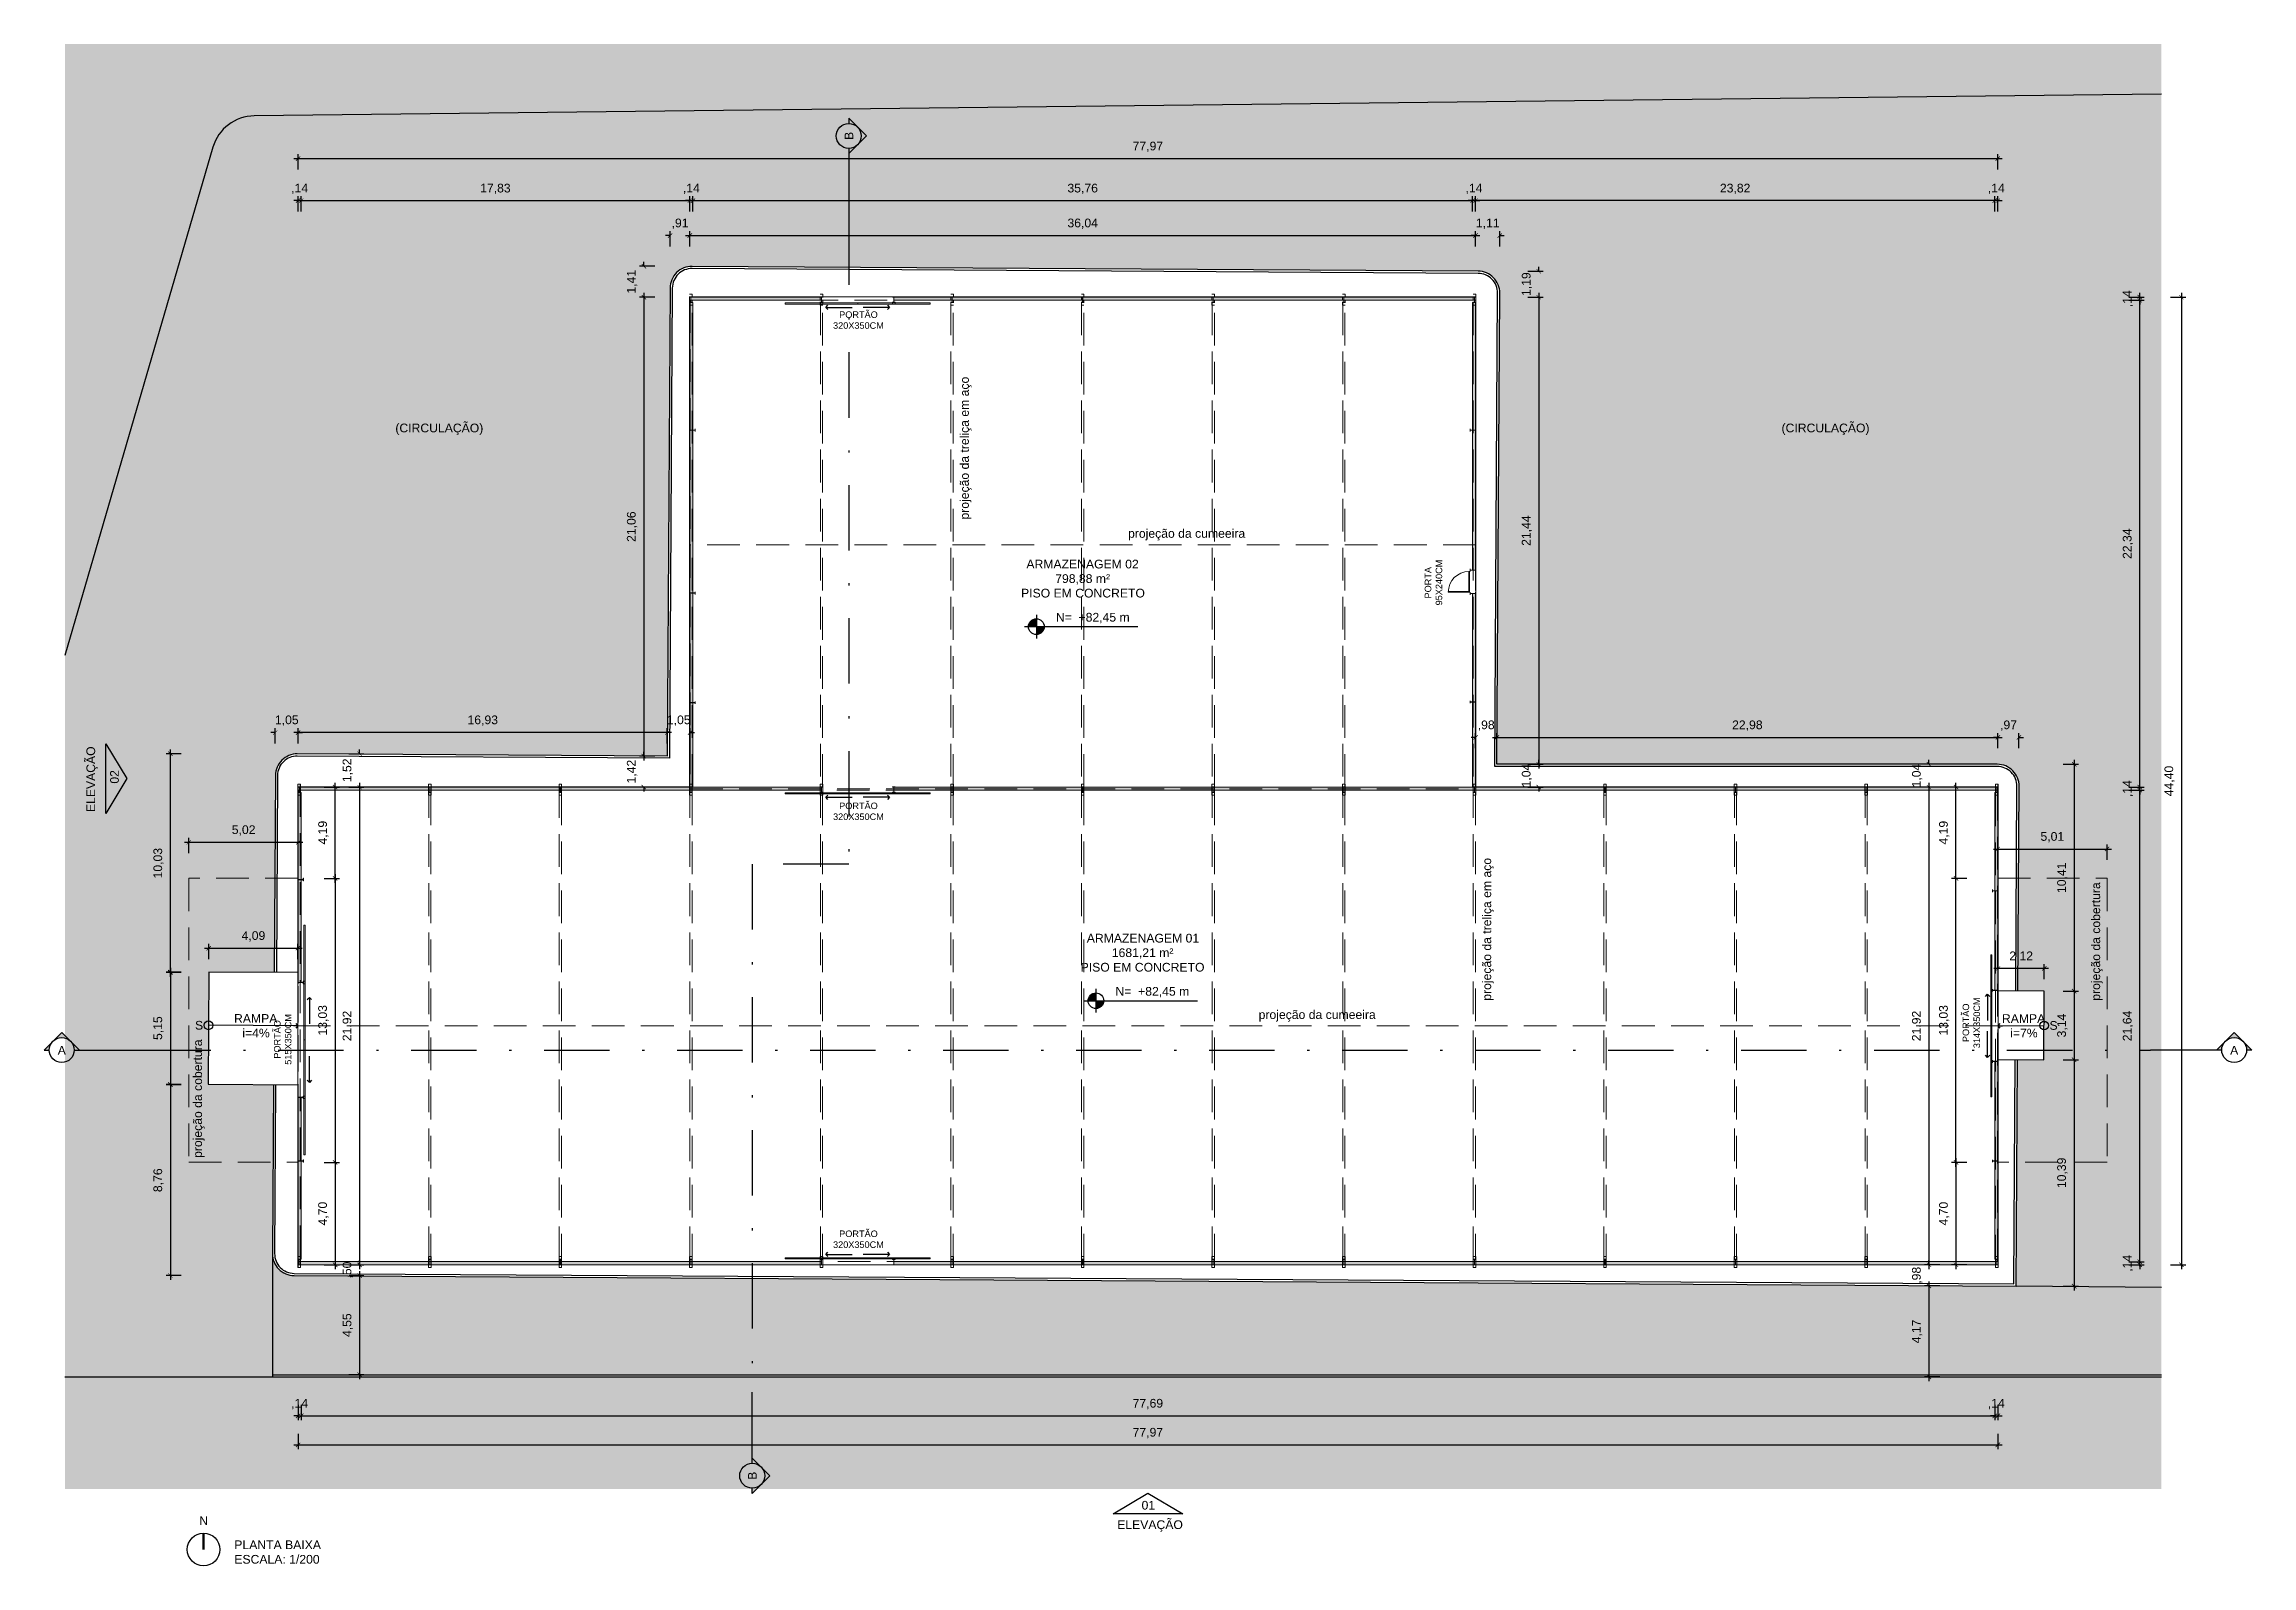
# Model space of a CAD drawing. Header units: inches. Extents: x 1286 to 7442, y -84 to 3420.
# Drawn here: x 2239.4 to 2340.6, y 108.4 to 178.3 of the extents above; entities that cross this region are included whole.
import ezdxf

# ---------------------------------------------------------------- set-up
doc = ezdxf.new("R2010")
doc.units = ezdxf.units.IN
doc.header["$LTSCALE"] = 3
doc.header["$MEASUREMENT"] = 0
doc.linetypes.add('DASHDOT', pattern=[1, 0.5, -0.25, 0, -0.25])
doc.linetypes.add('DASHED', pattern=[0.75, 0.5, -0.25])
for name, color, linetype, lineweight in [('ARQ_AÇO', 4, 'Continuous', 5), ('ARQ_ESQUADRIAS', 3, 'Continuous', 5), ('ARQ_PAREDE', 5, 'Continuous', 5), ('ARQ_PISO', 250, 'Continuous', 5), ('ARQ_PROJEÇÃO', 8, 'DASHED', 5)]:
    doc.layers.add(name, color=color, linetype=linetype, lineweight=lineweight)
for name, color, linetype in [('ARQ_COTAS', 133, 'Continuous'), ('ARQ_HATCH', 8, 'Continuous'), ('ARQ_INDICAÇÃO', 133, 'Continuous'), ('ARQ_LINHA DE CORTE', 4, 'DASHDOT'), ('ARQ_NÍVEIS', 160, 'Continuous'), ('ARQ_RUA', 250, 'Continuous'), ('ARQ_TEXTO', 133, 'Continuous')]:
    doc.layers.add(name, color=color, linetype=linetype)
doc.styles.add('1 - 100', font='arial.ttf', dxfattribs={"height": 0.2})
doc.styles.add('1 - 200', font='arial.ttf', dxfattribs={"height": 0.4})
doc.dimstyles.new('1 - 200', dxfattribs={"dimtxt": 0.4, "dimasz": 0.2, "dimexe": 0.2, "dimexo": 0.2, "dimgap": 0.3, "dimtad": 1, "dimzin": 4, "dimtxsty": '1 - 200', "dimblk": 'ARCHTICK', "dimcen": 0.1, "dimdle": 0.2, "dimclrd": 256, "dimclre": 256, "dimclrt": 256, "dimazin": 0, "dimtfac": 1, "dimtix": 1, "dimtofl": 0, "dimtmove": 2, "dimatfit": 3, "dimldrblk": 'OPEN90', "dimfxl": 0.5, "dimfxlon": 1, "dimtolj": 1, "dimtzin": 0, "dimlwd": -1, "dimlwe": -1, "dimarcsym": 0})

msp = doc.modelspace()

# ---------------------------------------------------------------- texts
at = {"layer": 'ARQ_INDICAÇÃO', "attachment_point": 1, "style": '1 - 200'}
for s, width, insert, char_height in [('\\pi0.29127;PORTÃO\\P\\pi0.010299;320X350CM', 2.30109, (2275.549, 165.99), 0.3), ('\\pi0.29127;PORTÃO\\P\\pi0.010299;320X350CM', 2.30109, (2275.549, 143.451), 0.3), ('S', 0.15585, (2246.292, 133.432), 0.4), ('S', 0.15585, (2331.359, 133.424), 0.4), ('\\pi0.29127;PORTÃO\\P\\pi0.010299;320X350CM', 2.30109, (2275.549, 123.815), 0.3)]:
    msp.add_mtext_dynamic_manual_height_columns(s, width=width, gutter_width=2, heights=[0], dxfattribs=dict(at, insert=insert, char_height=char_height))
at = {"layer": 'ARQ_INDICAÇÃO', "char_height": 0.3, "attachment_point": 1, "rotation": 90, "style": '1 - 200'}
for s, width, insert in [('\\pi0.328;PORTA\\P\\pi0.010197;95X240CM', 2.06801, (2302.701, 152.489)), ('\\pi0.29127;PORTÃO\\P\\pi0.010197;515X350CM', 2.30109, (2249.913, 131.409)), ('\\pi0.29127;PORTÃO\\P\\pi0.010299;314X350CM', 2.30109, (2327.373, 132.17))]:
    msp.add_mtext_dynamic_manual_height_columns(s, width=width, gutter_width=2, heights=[0], dxfattribs=dict(at, insert=insert))
at = {"layer": 'ARQ_NÍVEIS', "char_height": 0.4, "attachment_point": 1, "style": '1 - 200'}
for insert in [(2285.547, 152.155), (2288.28, 134.989)]:
    msp.add_mtext_dynamic_manual_height_columns('\\pi0.23289;N=  +82,45 m', width=3.77302, gutter_width=3.6, heights=[0], dxfattribs=dict(at, insert=insert))
at = {"layer": 'ARQ_TEXTO', "color": 4, "ltscale": 2, "char_height": 0.4, "width": 0.67263, "attachment_point": 5, "rotation": 90, "style": '1 - 200'}
for insert in [(2276.287, 174.043), (2271.859, 112.561)]:
    msp.add_mtext('B', dxfattribs=dict(at, insert=insert))
at = {"layer": 'ARQ_TEXTO', "char_height": 0.4, "attachment_point": 1, "rotation": 90, "style": '1 - 200'}
for s, width, gutter_width, insert in [('projeção da treliça em aço', 6.53715, 2, (2281.388, 156.438)), ('\\pi0.37376;ELEVAÇÃO ', 3.69077, 10, (2241.31, 142.642)), ('02', 0.52296, 10, (2242.396, 144.319)), ('projeção da treliça em aço', 6.53715, 2, (2305.348, 134.358)), ('projeção da cobertura', 5.41655, 2, (2333.282, 134.358)), ('projeção da cobertura', 5.41655, 2, (2246.209, 127.145))]:
    msp.add_mtext_dynamic_manual_height_columns(s, width=width, gutter_width=gutter_width, heights=[0], dxfattribs=dict(at, insert=insert))
at = {"layer": 'ARQ_TEXTO', "char_height": 0.4, "attachment_point": 1}
for s, width, gutter_width, insert, style in [('\\pi0.018917;(CIRCULAÇÃO)', 4.01983, 5, (2255.461, 160.84), '1 - 200'), ('\\pi0.018917;(CIRCULAÇÃO)', 4.01983, 5, (2319.048, 160.84), '1 - 200'), ('projeção da cumeeira', 5.35407, 2, (2289.091, 156.002), '1 - 200'), ('\\pi0.26776;ARMAZENAGEM 02 \\P\\pi1.5901;798,88 m²\\P\\pi0.023555;PISO EM CONCRETO', 5.66048, 5, (2284.16, 154.595), '1 - 200'), ('\\pi0.30432;ARMAZENAGEM 01\\P\\pi1.4519;1681,21 m²\\P\\pi0.023555;PISO EM CONCRETO', 5.66048, 5, (2286.894, 137.429), '1 - 200'), ('\\pi0.023965;RAMPA\\P\\pi0.40268;i=4%', 1.99199, 10, (2248.057, 133.744), '1 - 200'), ('projeção da cumeeira', 5.35407, 2, (2295.081, 133.922), '1 - 200'), ('\\pi0.023965;RAMPA\\P\\pi0.40268;i=7%', 1.99199, 10, (2329.154, 133.74), '1 - 200'), ('01', 0.52296, 10, (2289.711, 111.408), '1 - 100'), ('N', 0.54191, 2.5, (2246.485, 110.702), '1 - 200'), ('\\pi0.37376;ELEVAÇÃO ', 3.69077, 10, (2288.22, 110.516), '1 - 200'), ('PLANTA BAIXA\\PESCALA: 1/200', 3.97999, 10, (2248.094, 109.594), '1 - 200')]:
    msp.add_mtext_dynamic_manual_height_columns(s, width=width, gutter_width=gutter_width, heights=[0], dxfattribs=dict(at, insert=insert, style=style))
at = {"layer": 'ARQ_TEXTO', "color": 4, "ltscale": 2, "char_height": 0.4, "width": 0.67263, "attachment_point": 5, "style": '1 - 200'}
for insert in [(2240.18, 132.083), (2339.831, 132.083)]:
    msp.add_mtext('A', dxfattribs=dict(at, insert=insert))

# ---------------------------------------------------------------- blocks, each defined once
blk = doc.blocks.new('A$C7f2f765a')
at = {"layer": 'ARQ_AÇO'}
blk.add_lwpolyline([(-0.0025, 0.22), (-0.06, 0.22), (-0.06, 0.23), (0.06, 0.23), (0.06, 0.22), (0.0025, 0.22), (0.0025, -0.02), (0.06, -0.02), (0.06, -0.03), (-0.06, -0.03), (-0.06, -0.02), (-0.0025, -0.02), (-0.0025, 0.22)], dxfattribs=at)
at = {"layer": 'ARQ_PROJEÇÃO', "ltscale": 0.1}
blk.add_lwpolyline([(-0.06, -0.15), (0.06, -0.15), (0.06, 0.35), (-0.06, 0.35)], close=True, dxfattribs=at)
blk = doc.blocks.new('A$Cf1c9a2c4')
at = {"layer": 'ARQ_AÇO'}
blk.add_lwpolyline([(-0.01, 0.0025), (-0.01, 0.06), (0, 0.06), (0, -0.06), (-0.01, -0.06), (-0.01, -0.0025), (-0.25, -0.0025), (-0.25, -0.06), (-0.26, -0.06), (-0.26, 0.06), (-0.25, 0.06), (-0.25, 0.0025), (-0.01, 0.0025)], dxfattribs=at)
blk = doc.blocks.new('_ArchTick')
at = {"color": 0, "linetype": 'ByBlock', "const_width": 0.15}
blk.add_lwpolyline([(-0.5, -0.5), (0.5, 0.5)], dxfattribs=at)
blk = doc.blocks.new('*D121')
at = {"layer": 'ARQ_COTAS', "transparency": 16777216}
for p, q in [((2251.02, 115.81), (2251.02, 115.11)), ((2251.16, 115.81), (2251.16, 115.11)), ((2251.02, 115.31), (2250.82, 115.31)), ((2251.16, 115.31), (2251.36, 115.31))]:
    blk.add_line(p, q, dxfattribs=at)
at = {"layer": 'Defpoints', "color": 0, "transparency": 16777216}
for p in [(2251.02, 122.49), (2251.16, 122.49), (2251.02, 115.31)]:
    blk.add_point(p, dxfattribs=at)
at = {"layer": 'ARQ_COTAS', "transparency": 16777216, "xscale": 0.2, "yscale": 0.2, "zscale": 0.2}
blk.add_blockref('_ArchTick', (2251.02, 115.31), dxfattribs=at)
at = {"layer": 'ARQ_COTAS', "transparency": 16777216, "xscale": 0.2, "yscale": 0.2, "zscale": 0.2, "rotation": 180}
blk.add_blockref('_ArchTick', (2251.16, 115.31), dxfattribs=at)
at = {"layer": 'ARQ_COTAS', "transparency": 16777216, "insert": (2251.09, 115.85), "char_height": 0.4, "attachment_point": 5, "style": '1 - 200'}
blk.add_mtext('\\A1;,14', dxfattribs=at)
blk = doc.blocks.new('_Open90')
at = {"color": 0, "linetype": 'ByBlock', "lineweight": -2}
for p, q in [((0, 0), (-1, 0)), ((-0.5, 0.5), (0, 0)), ((0, 0), (-0.5, -0.5))]:
    blk.add_line(p, q, dxfattribs=at)
blk = doc.blocks.new('*D122')
at = {"layer": 'ARQ_COTAS', "transparency": 16777216}
for p, q in [((2251.16, 115.81), (2251.16, 115.11)), ((2328.85, 115.81), (2328.85, 115.11)), ((2250.96, 115.31), (2329.05, 115.31))]:
    blk.add_line(p, q, dxfattribs=at)
at = {"layer": 'Defpoints', "color": 0, "transparency": 16777216}
for p in [(2251.16, 122.49), (2328.85, 122.49), (2328.85, 115.31)]:
    blk.add_point(p, dxfattribs=at)
at = {"layer": 'ARQ_COTAS', "transparency": 16777216, "xscale": 0.2, "yscale": 0.2, "zscale": 0.2, "rotation": 180}
blk.add_blockref('_ArchTick', (2251.16, 115.31), dxfattribs=at)
at = {"layer": 'ARQ_COTAS', "transparency": 16777216, "xscale": 0.2, "yscale": 0.2, "zscale": 0.2}
blk.add_blockref('_ArchTick', (2328.85, 115.31), dxfattribs=at)
at = {"layer": 'ARQ_COTAS', "transparency": 16777216, "insert": (2290, 115.85), "char_height": 0.4, "attachment_point": 5, "style": '1 - 200'}
blk.add_mtext('\\A1;77,69', dxfattribs=at)
blk = doc.blocks.new('*D123')
at = {"layer": 'ARQ_COTAS', "transparency": 16777216}
for p, q in [((2328.85, 115.81), (2328.85, 115.11)), ((2328.99, 115.81), (2328.99, 115.11)), ((2328.85, 115.31), (2328.65, 115.31)), ((2328.99, 115.31), (2329.19, 115.31))]:
    blk.add_line(p, q, dxfattribs=at)
at = {"layer": 'Defpoints', "color": 0, "transparency": 16777216}
for p in [(2328.85, 122.49), (2328.99, 122.49), (2328.99, 115.31)]:
    blk.add_point(p, dxfattribs=at)
at = {"layer": 'ARQ_COTAS', "transparency": 16777216, "xscale": 0.2, "yscale": 0.2, "zscale": 0.2}
blk.add_blockref('_ArchTick', (2328.85, 115.31), dxfattribs=at)
at = {"layer": 'ARQ_COTAS', "transparency": 16777216, "xscale": 0.2, "yscale": 0.2, "zscale": 0.2, "rotation": 180}
blk.add_blockref('_ArchTick', (2328.99, 115.31), dxfattribs=at)
at = {"layer": 'ARQ_COTAS', "transparency": 16777216, "insert": (2328.92, 115.85), "char_height": 0.4, "attachment_point": 5, "style": '1 - 200'}
blk.add_mtext('\\A1;,14', dxfattribs=at)
blk = doc.blocks.new('*D124')
at = {"layer": 'ARQ_COTAS', "transparency": 16777216}
for p, q in [((2251.02, 114.48), (2251.02, 113.78)), ((2328.99, 114.48), (2328.99, 113.78)), ((2250.82, 113.98), (2329.19, 113.98))]:
    blk.add_line(p, q, dxfattribs=at)
at = {"layer": 'Defpoints', "color": 0, "transparency": 16777216}
for p in [(2251.02, 122.49), (2328.99, 122.49), (2328.99, 113.98)]:
    blk.add_point(p, dxfattribs=at)
at = {"layer": 'ARQ_COTAS', "transparency": 16777216, "xscale": 0.2, "yscale": 0.2, "zscale": 0.2, "rotation": 180}
blk.add_blockref('_ArchTick', (2251.02, 113.98), dxfattribs=at)
at = {"layer": 'ARQ_COTAS', "transparency": 16777216, "xscale": 0.2, "yscale": 0.2, "zscale": 0.2}
blk.add_blockref('_ArchTick', (2328.99, 113.98), dxfattribs=at)
at = {"layer": 'ARQ_COTAS', "transparency": 16777216, "insert": (2290, 114.52), "char_height": 0.4, "attachment_point": 5, "style": '1 - 200'}
blk.add_mtext('\\A1;77,97', dxfattribs=at)
blk = doc.blocks.new('*D125')
at = {"layer": 'ARQ_COTAS', "transparency": 16777216}
for p, q in [((2268.99, 170.57), (2268.99, 171.27)), ((2269.13, 170.57), (2269.13, 171.27)), ((2268.99, 171.07), (2268.79, 171.07)), ((2269.13, 171.07), (2269.33, 171.07))]:
    blk.add_line(p, q, dxfattribs=at)
at = {"layer": 'Defpoints', "color": 0, "transparency": 16777216}
for p in [(2268.99, 171.07), (2268.99, 166.39), (2269.13, 166.39)]:
    blk.add_point(p, dxfattribs=at)
at = {"layer": 'ARQ_COTAS', "transparency": 16777216, "xscale": 0.2, "yscale": 0.2, "zscale": 0.2}
blk.add_blockref('_ArchTick', (2268.99, 171.07), dxfattribs=at)
at = {"layer": 'ARQ_COTAS', "transparency": 16777216, "xscale": 0.2, "yscale": 0.2, "zscale": 0.2, "rotation": 180}
blk.add_blockref('_ArchTick', (2269.13, 171.07), dxfattribs=at)
at = {"layer": 'ARQ_COTAS', "transparency": 16777216, "insert": (2269.06, 171.61), "char_height": 0.4, "attachment_point": 5, "style": '1 - 200'}
blk.add_mtext('\\A1;,14', dxfattribs=at)
blk = doc.blocks.new('*D126')
at = {"layer": 'ARQ_COTAS', "transparency": 16777216}
for p, q in [((2269.13, 170.57), (2269.13, 171.27)), ((2304.89, 170.57), (2304.89, 171.27)), ((2268.93, 171.07), (2305.09, 171.07))]:
    blk.add_line(p, q, dxfattribs=at)
at = {"layer": 'Defpoints', "color": 0, "transparency": 16777216}
for p in [(2304.89, 171.07), (2269.13, 166.39), (2304.89, 166.39)]:
    blk.add_point(p, dxfattribs=at)
at = {"layer": 'ARQ_COTAS', "transparency": 16777216, "xscale": 0.2, "yscale": 0.2, "zscale": 0.2, "rotation": 180}
blk.add_blockref('_ArchTick', (2269.13, 171.07), dxfattribs=at)
at = {"layer": 'ARQ_COTAS', "transparency": 16777216, "xscale": 0.2, "yscale": 0.2, "zscale": 0.2}
blk.add_blockref('_ArchTick', (2304.89, 171.07), dxfattribs=at)
at = {"layer": 'ARQ_COTAS', "transparency": 16777216, "insert": (2287.01, 171.61), "char_height": 0.4, "attachment_point": 5, "style": '1 - 200'}
blk.add_mtext('\\A1;35,76', dxfattribs=at)
blk = doc.blocks.new('*D127')
at = {"layer": 'ARQ_COTAS', "transparency": 16777216}
for p, q in [((2304.89, 170.57), (2304.89, 171.27)), ((2305.03, 170.57), (2305.03, 171.27)), ((2304.89, 171.07), (2304.69, 171.07)), ((2305.03, 171.07), (2305.23, 171.07))]:
    blk.add_line(p, q, dxfattribs=at)
at = {"layer": 'Defpoints', "color": 0, "transparency": 16777216}
for p in [(2305.03, 171.07), (2304.89, 166.39), (2305.03, 166.39)]:
    blk.add_point(p, dxfattribs=at)
at = {"layer": 'ARQ_COTAS', "transparency": 16777216, "xscale": 0.2, "yscale": 0.2, "zscale": 0.2}
blk.add_blockref('_ArchTick', (2304.89, 171.07), dxfattribs=at)
at = {"layer": 'ARQ_COTAS', "transparency": 16777216, "xscale": 0.2, "yscale": 0.2, "zscale": 0.2, "rotation": 180}
blk.add_blockref('_ArchTick', (2305.03, 171.07), dxfattribs=at)
at = {"layer": 'ARQ_COTAS', "transparency": 16777216, "insert": (2304.96, 171.61), "char_height": 0.4, "attachment_point": 5, "style": '1 - 200'}
blk.add_mtext('\\A1;,14', dxfattribs=at)
blk = doc.blocks.new('*D128')
at = {"layer": 'ARQ_COTAS', "transparency": 16777216}
for p, q in [((2251.02, 172.5), (2251.02, 173.2)), ((2328.99, 172.5), (2328.99, 173.2)), ((2250.82, 173), (2329.19, 173))]:
    blk.add_line(p, q, dxfattribs=at)
at = {"layer": 'Defpoints', "color": 0, "transparency": 16777216}
for p in [(2328.99, 173), (2251.02, 171.07), (2328.99, 171.07)]:
    blk.add_point(p, dxfattribs=at)
at = {"layer": 'ARQ_COTAS', "transparency": 16777216, "xscale": 0.2, "yscale": 0.2, "zscale": 0.2, "rotation": 180}
blk.add_blockref('_ArchTick', (2251.02, 173), dxfattribs=at)
at = {"layer": 'ARQ_COTAS', "transparency": 16777216, "xscale": 0.2, "yscale": 0.2, "zscale": 0.2}
blk.add_blockref('_ArchTick', (2328.99, 173), dxfattribs=at)
at = {"layer": 'ARQ_COTAS', "transparency": 16777216, "insert": (2290, 173.54), "char_height": 0.4, "attachment_point": 5, "style": '1 - 200'}
blk.add_mtext('\\A1;77,97', dxfattribs=at)
blk = doc.blocks.new('*D129')
at = {"layer": 'ARQ_COTAS', "transparency": 16777216}
for p, q in [((2335.5, 122.38), (2335.5, 122.58)), ((2335, 122.38), (2335.7, 122.38)), ((2335, 122.24), (2335.7, 122.24)), ((2335.5, 122.24), (2335.5, 122.04))]:
    blk.add_line(p, q, dxfattribs=at)
at = {"layer": 'Defpoints', "color": 0, "transparency": 16777216}
for p in [(2328.85, 122.38), (2328.85, 122.24), (2335.5, 122.24)]:
    blk.add_point(p, dxfattribs=at)
at = {"layer": 'ARQ_COTAS', "transparency": 16777216, "xscale": 0.2, "yscale": 0.2, "zscale": 0.2}
for p, rotation in [((2335.5, 122.38), 270), ((2335.5, 122.24), 90)]:
    blk.add_blockref('_ArchTick', p, dxfattribs=dict(at, rotation=rotation))
at = {"layer": 'ARQ_COTAS', "transparency": 16777216, "insert": (2334.96, 122.31), "char_height": 0.4, "attachment_point": 5, "rotation": 90, "style": '1 - 200'}
blk.add_mtext('\\A1;,14', dxfattribs=at)
blk = doc.blocks.new('*D130')
at = {"layer": 'ARQ_COTAS', "transparency": 16777216}
for p, q in [((2335, 144.02), (2335.7, 144.02)), ((2335.5, 122.18), (2335.5, 144.22)), ((2335, 122.38), (2335.7, 122.38))]:
    blk.add_line(p, q, dxfattribs=at)
at = {"layer": 'Defpoints', "color": 0, "transparency": 16777216}
for p in [(2328.85, 144.02), (2335.5, 144.02), (2328.85, 122.38)]:
    blk.add_point(p, dxfattribs=at)
at = {"layer": 'ARQ_COTAS', "transparency": 16777216, "xscale": 0.2, "yscale": 0.2, "zscale": 0.2}
for p, rotation in [((2335.5, 144.02), 90), ((2335.5, 122.38), 270)]:
    blk.add_blockref('_ArchTick', p, dxfattribs=dict(at, rotation=rotation))
at = {"layer": 'ARQ_COTAS', "transparency": 16777216, "insert": (2334.96, 133.2), "char_height": 0.4, "attachment_point": 5, "rotation": 90, "style": '1 - 200'}
blk.add_mtext('\\A1;21,64', dxfattribs=at)
blk = doc.blocks.new('*D131')
at = {"layer": 'ARQ_COTAS', "transparency": 16777216}
for p, q in [((2335, 144.16), (2335.7, 144.16)), ((2335, 144.02), (2335.7, 144.02)), ((2335.5, 144.16), (2335.5, 144.36)), ((2335.5, 144.02), (2335.5, 143.82))]:
    blk.add_line(p, q, dxfattribs=at)
at = {"layer": 'Defpoints', "color": 0, "transparency": 16777216}
for p in [(2328.85, 144.16), (2328.85, 144.02), (2335.5, 144.16)]:
    blk.add_point(p, dxfattribs=at)
at = {"layer": 'ARQ_COTAS', "transparency": 16777216, "xscale": 0.2, "yscale": 0.2, "zscale": 0.2}
for p, rotation in [((2335.5, 144.16), 270), ((2335.5, 144.02), 90)]:
    blk.add_blockref('_ArchTick', p, dxfattribs=dict(at, rotation=rotation))
at = {"layer": 'ARQ_COTAS', "transparency": 16777216, "insert": (2334.96, 144.09), "char_height": 0.4, "attachment_point": 5, "rotation": 90, "style": '1 - 200'}
blk.add_mtext('\\A1;,14', dxfattribs=at)
blk = doc.blocks.new('*D132')
at = {"layer": 'ARQ_COTAS', "transparency": 16777216}
for p, q in [((2335, 166.5), (2335.7, 166.5)), ((2335.5, 143.96), (2335.5, 166.7)), ((2335, 144.16), (2335.7, 144.16))]:
    blk.add_line(p, q, dxfattribs=at)
at = {"layer": 'Defpoints', "color": 0, "transparency": 16777216}
for p in [(2304.98, 166.5), (2335.5, 166.5), (2305.03, 144.16)]:
    blk.add_point(p, dxfattribs=at)
at = {"layer": 'ARQ_COTAS', "transparency": 16777216, "xscale": 0.2, "yscale": 0.2, "zscale": 0.2}
for p, rotation in [((2335.5, 166.5), 90), ((2335.5, 144.16), 270)]:
    blk.add_blockref('_ArchTick', p, dxfattribs=dict(at, rotation=rotation))
at = {"layer": 'ARQ_COTAS', "transparency": 16777216, "insert": (2334.96, 155.33), "char_height": 0.4, "attachment_point": 5, "rotation": 90, "style": '1 - 200'}
blk.add_mtext('\\A1;22,34', dxfattribs=at)
blk = doc.blocks.new('*D133')
at = {"layer": 'ARQ_COTAS', "transparency": 16777216}
for p, q in [((2335, 166.64), (2335.7, 166.64)), ((2335, 166.5), (2335.7, 166.5)), ((2335.5, 166.64), (2335.5, 166.84)), ((2335.5, 166.5), (2335.5, 166.3))]:
    blk.add_line(p, q, dxfattribs=at)
at = {"layer": 'Defpoints', "color": 0, "transparency": 16777216}
for p in [(2304.89, 166.64), (2304.89, 166.5), (2335.5, 166.64)]:
    blk.add_point(p, dxfattribs=at)
at = {"layer": 'ARQ_COTAS', "transparency": 16777216, "xscale": 0.2, "yscale": 0.2, "zscale": 0.2}
for p, rotation in [((2335.5, 166.64), 270), ((2335.5, 166.5), 90)]:
    blk.add_blockref('_ArchTick', p, dxfattribs=dict(at, rotation=rotation))
at = {"layer": 'ARQ_COTAS', "transparency": 16777216, "insert": (2334.96, 166.57), "char_height": 0.4, "attachment_point": 5, "rotation": 90, "style": '1 - 200'}
blk.add_mtext('\\A1;,14', dxfattribs=at)
blk = doc.blocks.new('*D134')
at = {"layer": 'ARQ_COTAS', "transparency": 16777216}
for p, q in [((2336.91, 166.64), (2337.61, 166.64)), ((2337.41, 166.84), (2337.41, 122.04)), ((2336.91, 122.24), (2337.61, 122.24))]:
    blk.add_line(p, q, dxfattribs=at)
at = {"layer": 'Defpoints', "color": 0, "transparency": 16777216}
for p in [(2304.89, 166.64), (2304.92, 122.24), (2337.41, 122.24)]:
    blk.add_point(p, dxfattribs=at)
at = {"layer": 'ARQ_COTAS', "transparency": 16777216, "xscale": 0.2, "yscale": 0.2, "zscale": 0.2}
for p, rotation in [((2337.41, 166.64), 90), ((2337.41, 122.24), 270)]:
    blk.add_blockref('_ArchTick', p, dxfattribs=dict(at, rotation=rotation))
at = {"layer": 'ARQ_COTAS', "transparency": 16777216, "insert": (2336.87, 144.44), "char_height": 0.4, "attachment_point": 5, "rotation": 90, "style": '1 - 200'}
blk.add_mtext('\\A1;44,40', dxfattribs=at)
blk = doc.blocks.new('*D135')
at = {"layer": 'ARQ_COTAS', "transparency": 16777216}
for p, q in [((2251.02, 170.57), (2251.02, 171.27)), ((2251.16, 170.57), (2251.16, 171.27)), ((2251.02, 171.07), (2250.82, 171.07)), ((2251.16, 171.07), (2251.36, 171.07))]:
    blk.add_line(p, q, dxfattribs=at)
at = {"layer": 'Defpoints', "color": 0, "transparency": 16777216}
for p in [(2251.02, 171.07), (2251.02, 143.91), (2251.16, 143.91)]:
    blk.add_point(p, dxfattribs=at)
at = {"layer": 'ARQ_COTAS', "transparency": 16777216, "xscale": 0.2, "yscale": 0.2, "zscale": 0.2}
blk.add_blockref('_ArchTick', (2251.02, 171.07), dxfattribs=at)
at = {"layer": 'ARQ_COTAS', "transparency": 16777216, "xscale": 0.2, "yscale": 0.2, "zscale": 0.2, "rotation": 180}
blk.add_blockref('_ArchTick', (2251.16, 171.07), dxfattribs=at)
at = {"layer": 'ARQ_COTAS', "transparency": 16777216, "insert": (2251.09, 171.61), "char_height": 0.4, "attachment_point": 5, "style": '1 - 200'}
blk.add_mtext('\\A1;,14', dxfattribs=at)
blk = doc.blocks.new('*D136')
at = {"layer": 'ARQ_COTAS', "transparency": 16777216}
for p, q in [((2251.16, 170.57), (2251.16, 171.27)), ((2268.99, 170.57), (2268.99, 171.27)), ((2250.96, 171.07), (2269.19, 171.07))]:
    blk.add_line(p, q, dxfattribs=at)
at = {"layer": 'Defpoints', "color": 0, "transparency": 16777216}
for p in [(2268.99, 171.07), (2251.16, 143.91), (2268.99, 144.17)]:
    blk.add_point(p, dxfattribs=at)
at = {"layer": 'ARQ_COTAS', "transparency": 16777216, "xscale": 0.2, "yscale": 0.2, "zscale": 0.2, "rotation": 180}
blk.add_blockref('_ArchTick', (2251.16, 171.07), dxfattribs=at)
at = {"layer": 'ARQ_COTAS', "transparency": 16777216, "xscale": 0.2, "yscale": 0.2, "zscale": 0.2}
blk.add_blockref('_ArchTick', (2268.99, 171.07), dxfattribs=at)
at = {"layer": 'ARQ_COTAS', "transparency": 16777216, "insert": (2260.07, 171.61), "char_height": 0.4, "attachment_point": 5, "style": '1 - 200'}
blk.add_mtext('\\A1;17,83', dxfattribs=at)
blk = doc.blocks.new('*D137')
at = {"layer": 'ARQ_COTAS', "transparency": 16777216}
for p, q in [((2328.85, 170.57), (2328.85, 171.27)), ((2328.99, 170.57), (2328.99, 171.27)), ((2328.85, 171.07), (2328.65, 171.07)), ((2328.99, 171.07), (2329.19, 171.07))]:
    blk.add_line(p, q, dxfattribs=at)
at = {"layer": 'Defpoints', "color": 0, "transparency": 16777216}
for p in [(2328.99, 171.07), (2328.85, 143.91), (2328.99, 143.91)]:
    blk.add_point(p, dxfattribs=at)
at = {"layer": 'ARQ_COTAS', "transparency": 16777216, "xscale": 0.2, "yscale": 0.2, "zscale": 0.2}
blk.add_blockref('_ArchTick', (2328.85, 171.07), dxfattribs=at)
at = {"layer": 'ARQ_COTAS', "transparency": 16777216, "xscale": 0.2, "yscale": 0.2, "zscale": 0.2, "rotation": 180}
blk.add_blockref('_ArchTick', (2328.99, 171.07), dxfattribs=at)
at = {"layer": 'ARQ_COTAS', "transparency": 16777216, "insert": (2328.92, 171.61), "char_height": 0.4, "attachment_point": 5, "style": '1 - 200'}
blk.add_mtext('\\A1;,14', dxfattribs=at)
blk = doc.blocks.new('*D138')
at = {"layer": 'ARQ_COTAS', "transparency": 16777216}
for p, q in [((2305.03, 170.57), (2305.03, 171.27)), ((2328.85, 170.57), (2328.85, 171.27)), ((2329.05, 171.07), (2304.83, 171.07))]:
    blk.add_line(p, q, dxfattribs=at)
at = {"layer": 'Defpoints', "color": 0, "transparency": 16777216}
for p in [(2305.03, 171.07), (2305.03, 144.17), (2328.85, 143.91)]:
    blk.add_point(p, dxfattribs=at)
at = {"layer": 'ARQ_COTAS', "transparency": 16777216, "xscale": 0.2, "yscale": 0.2, "zscale": 0.2, "rotation": 180}
blk.add_blockref('_ArchTick', (2305.03, 171.07), dxfattribs=at)
at = {"layer": 'ARQ_COTAS', "transparency": 16777216, "xscale": 0.2, "yscale": 0.2, "zscale": 0.2}
blk.add_blockref('_ArchTick', (2328.85, 171.07), dxfattribs=at)
at = {"layer": 'ARQ_COTAS', "transparency": 16777216, "insert": (2316.94, 171.61), "char_height": 0.4, "attachment_point": 5, "style": '1 - 200'}
blk.add_mtext('\\A1;23,82', dxfattribs=at)
blk = doc.blocks.new('n')
at = {"layer": 'ARQ_NÍVEIS'}
h = blk.add_hatch(color=256, dxfattribs=at)
h.dxf.hatch_style = 1
h.paths.add_polyline_path([(0.1, 0), (0, 0), (0, -0.1, 0.414214)])
h.paths.add_polyline_path([(0, 0.1, 0.414214), (-0.1, 0), (0, 0)])
blk.add_line((-0.15, 0), (1.295, 0), dxfattribs=at)
at = {"layer": 'ARQ_NÍVEIS', "flags": 128}
blk.add_lwpolyline([(0, 0.15), (0, -0.15)], dxfattribs=at)
at = {"layer": 'ARQ_NÍVEIS'}
blk.add_circle((0, 0), 0.1, dxfattribs=at)
blk = doc.blocks.new('*D139')
at = {"layer": 'ARQ_COTAS', "transparency": 16777216}
for p, q in [((2268.08, 169.47), (2267.88, 169.47)), ((2268.08, 168.97), (2268.08, 169.67)), ((2268.99, 168.97), (2268.99, 169.67)), ((2268.99, 169.47), (2269.19, 169.47))]:
    blk.add_line(p, q, dxfattribs=at)
at = {"layer": 'Defpoints', "color": 0, "transparency": 16777216}
for p in [(2268.08, 169.47), (2268.08, 166.4), (2268.99, 166.39)]:
    blk.add_point(p, dxfattribs=at)
at = {"layer": 'ARQ_COTAS', "transparency": 16777216, "xscale": 0.2, "yscale": 0.2, "zscale": 0.2}
blk.add_blockref('_ArchTick', (2268.08, 169.47), dxfattribs=at)
at = {"layer": 'ARQ_COTAS', "transparency": 16777216, "xscale": 0.2, "yscale": 0.2, "zscale": 0.2, "rotation": 180}
blk.add_blockref('_ArchTick', (2268.99, 169.47), dxfattribs=at)
at = {"layer": 'ARQ_COTAS', "transparency": 16777216, "insert": (2268.54, 170.01), "char_height": 0.4, "attachment_point": 5, "style": '1 - 200'}
blk.add_mtext('\\A1;,91', dxfattribs=at)
blk = doc.blocks.new('*D140')
at = {"layer": 'ARQ_COTAS', "transparency": 16777216}
for p, q in [((2266.88, 168.06), (2266.88, 168.26)), ((2267.38, 168.06), (2266.68, 168.06)), ((2267.38, 166.64), (2266.68, 166.64)), ((2266.88, 166.64), (2266.88, 166.44))]:
    blk.add_line(p, q, dxfattribs=at)
at = {"layer": 'Defpoints', "color": 0, "transparency": 16777216}
for p in [(2266.88, 168.06), (2269.11, 168.06), (2269.1, 166.64)]:
    blk.add_point(p, dxfattribs=at)
at = {"layer": 'ARQ_COTAS', "transparency": 16777216, "xscale": 0.2, "yscale": 0.2, "zscale": 0.2}
for p, rotation in [((2266.88, 168.06), 270), ((2266.88, 166.64), 90)]:
    blk.add_blockref('_ArchTick', p, dxfattribs=dict(at, rotation=rotation))
at = {"layer": 'ARQ_COTAS', "transparency": 16777216, "insert": (2266.34, 167.35), "char_height": 0.4, "attachment_point": 5, "rotation": 90, "style": '1 - 200'}
blk.add_mtext('\\A1;1,41', dxfattribs=at)
blk = doc.blocks.new('*D141')
at = {"layer": 'ARQ_COTAS', "transparency": 16777216}
for p, q in [((2267.38, 166.64), (2266.68, 166.64)), ((2266.88, 166.84), (2266.88, 145.38)), ((2267.38, 145.58), (2266.68, 145.58))]:
    blk.add_line(p, q, dxfattribs=at)
at = {"layer": 'Defpoints', "color": 0, "transparency": 16777216}
for p in [(2269.1, 166.64), (2266.88, 145.58), (2267.95, 145.58)]:
    blk.add_point(p, dxfattribs=at)
at = {"layer": 'ARQ_COTAS', "transparency": 16777216, "xscale": 0.2, "yscale": 0.2, "zscale": 0.2}
for p, rotation in [((2266.88, 166.64), 90), ((2266.88, 145.58), 270)]:
    blk.add_blockref('_ArchTick', p, dxfattribs=dict(at, rotation=rotation))
at = {"layer": 'ARQ_COTAS', "transparency": 16777216, "insert": (2266.34, 156.11), "char_height": 0.4, "attachment_point": 5, "rotation": 90, "style": '1 - 200'}
blk.add_mtext('\\A1;21,06', dxfattribs=at)
blk = doc.blocks.new('*D142')
at = {"layer": 'ARQ_COTAS', "transparency": 16777216}
for p, q in [((2267.38, 145.58), (2266.68, 145.58)), ((2266.88, 145.58), (2266.88, 145.78)), ((2267.38, 144.16), (2266.68, 144.16)), ((2266.88, 144.16), (2266.88, 143.96))]:
    blk.add_line(p, q, dxfattribs=at)
at = {"layer": 'Defpoints', "color": 0, "transparency": 16777216}
for p in [(2267.95, 145.58), (2266.88, 144.16), (2267.95, 144.16)]:
    blk.add_point(p, dxfattribs=at)
at = {"layer": 'ARQ_COTAS', "transparency": 16777216, "xscale": 0.2, "yscale": 0.2, "zscale": 0.2}
for p, rotation in [((2266.88, 145.58), 270), ((2266.88, 144.16), 90)]:
    blk.add_blockref('_ArchTick', p, dxfattribs=dict(at, rotation=rotation))
at = {"layer": 'ARQ_COTAS', "transparency": 16777216, "insert": (2266.34, 144.87), "char_height": 0.4, "attachment_point": 5, "rotation": 90, "style": '1 - 200'}
blk.add_mtext('\\A1;1,42', dxfattribs=at)
blk = doc.blocks.new('*D143')
at = {"layer": 'ARQ_COTAS', "transparency": 16777216}
for p, q in [((2267.95, 146.16), (2267.95, 146.86)), ((2269, 146.16), (2269, 146.86)), ((2267.95, 146.66), (2267.75, 146.66)), ((2269, 146.66), (2269.2, 146.66))]:
    blk.add_line(p, q, dxfattribs=at)
at = {"layer": 'Defpoints', "color": 0, "transparency": 16777216}
for p in [(2269, 146.66), (2267.95, 145.58), (2269, 145.58)]:
    blk.add_point(p, dxfattribs=at)
at = {"layer": 'ARQ_COTAS', "transparency": 16777216, "xscale": 0.2, "yscale": 0.2, "zscale": 0.2}
blk.add_blockref('_ArchTick', (2267.95, 146.66), dxfattribs=at)
at = {"layer": 'ARQ_COTAS', "transparency": 16777216, "xscale": 0.2, "yscale": 0.2, "zscale": 0.2, "rotation": 180}
blk.add_blockref('_ArchTick', (2269, 146.66), dxfattribs=at)
at = {"layer": 'ARQ_COTAS', "transparency": 16777216, "insert": (2268.48, 147.21), "char_height": 0.4, "attachment_point": 5, "style": '1 - 200'}
blk.add_mtext('\\A1;1,05', dxfattribs=at)
blk = doc.blocks.new('*D144')
at = {"layer": 'ARQ_COTAS', "transparency": 16777216}
for p, q in [((2251.02, 146.16), (2251.02, 146.86)), ((2267.95, 146.16), (2267.95, 146.86)), ((2268.15, 146.66), (2250.82, 146.66))]:
    blk.add_line(p, q, dxfattribs=at)
at = {"layer": 'Defpoints', "color": 0, "transparency": 16777216}
for p in [(2251.02, 146.66), (2267.95, 145.58), (2251.02, 143.91)]:
    blk.add_point(p, dxfattribs=at)
at = {"layer": 'ARQ_COTAS', "transparency": 16777216, "xscale": 0.2, "yscale": 0.2, "zscale": 0.2, "rotation": 180}
blk.add_blockref('_ArchTick', (2251.02, 146.66), dxfattribs=at)
at = {"layer": 'ARQ_COTAS', "transparency": 16777216, "xscale": 0.2, "yscale": 0.2, "zscale": 0.2}
blk.add_blockref('_ArchTick', (2267.95, 146.66), dxfattribs=at)
at = {"layer": 'ARQ_COTAS', "transparency": 16777216, "insert": (2259.49, 147.21), "char_height": 0.4, "attachment_point": 5, "style": '1 - 200'}
blk.add_mtext('\\A1;16,93', dxfattribs=at)
blk = doc.blocks.new('*D145')
at = {"layer": 'ARQ_COTAS', "transparency": 16777216}
for p, q in [((2249.97, 146.16), (2249.97, 146.86)), ((2251.02, 146.16), (2251.02, 146.86)), ((2249.97, 146.66), (2249.77, 146.66)), ((2251.02, 146.66), (2251.22, 146.66))]:
    blk.add_line(p, q, dxfattribs=at)
at = {"layer": 'Defpoints', "color": 0, "transparency": 16777216}
for p in [(2249.97, 146.66), (2249.97, 143.92), (2251.02, 143.91)]:
    blk.add_point(p, dxfattribs=at)
at = {"layer": 'ARQ_COTAS', "transparency": 16777216, "xscale": 0.2, "yscale": 0.2, "zscale": 0.2}
blk.add_blockref('_ArchTick', (2249.97, 146.66), dxfattribs=at)
at = {"layer": 'ARQ_COTAS', "transparency": 16777216, "xscale": 0.2, "yscale": 0.2, "zscale": 0.2, "rotation": 180}
blk.add_blockref('_ArchTick', (2251.02, 146.66), dxfattribs=at)
at = {"layer": 'ARQ_COTAS', "transparency": 16777216, "insert": (2250.5, 147.21), "char_height": 0.4, "attachment_point": 5, "style": '1 - 200'}
blk.add_mtext('\\A1;1,05', dxfattribs=at)
blk = doc.blocks.new('*D146')
at = {"layer": 'ARQ_COTAS', "transparency": 16777216}
for p, q in [((2253.84, 145.69), (2253.84, 145.89)), ((2253.34, 145.69), (2254.04, 145.69)), ((2253.34, 144.16), (2254.04, 144.16)), ((2253.84, 144.16), (2253.84, 143.96))]:
    blk.add_line(p, q, dxfattribs=at)
at = {"layer": 'Defpoints', "color": 0, "transparency": 16777216}
for p in [(2251.08, 145.69), (2253.84, 145.69), (2251.07, 144.16)]:
    blk.add_point(p, dxfattribs=at)
at = {"layer": 'ARQ_COTAS', "transparency": 16777216, "xscale": 0.2, "yscale": 0.2, "zscale": 0.2}
for p, rotation in [((2253.84, 145.69), 270), ((2253.84, 144.16), 90)]:
    blk.add_blockref('_ArchTick', p, dxfattribs=dict(at, rotation=rotation))
at = {"layer": 'ARQ_COTAS', "transparency": 16777216, "insert": (2253.3, 144.93), "char_height": 0.4, "attachment_point": 5, "rotation": 90, "style": '1 - 200'}
blk.add_mtext('\\A1;1,52', dxfattribs=at)
blk = doc.blocks.new('*D147')
at = {"layer": 'ARQ_COTAS', "transparency": 16777216}
for p, q in [((2253.34, 144.16), (2254.04, 144.16)), ((2253.84, 144.36), (2253.84, 122.04)), ((2253.34, 122.24), (2254.04, 122.24))]:
    blk.add_line(p, q, dxfattribs=at)
at = {"layer": 'Defpoints', "color": 0, "transparency": 16777216}
for p in [(2251.07, 144.16), (2251.07, 122.24), (2253.84, 122.24)]:
    blk.add_point(p, dxfattribs=at)
at = {"layer": 'ARQ_COTAS', "transparency": 16777216, "xscale": 0.2, "yscale": 0.2, "zscale": 0.2}
for p, rotation in [((2253.84, 144.16), 90), ((2253.84, 122.24), 270)]:
    blk.add_blockref('_ArchTick', p, dxfattribs=dict(at, rotation=rotation))
at = {"layer": 'ARQ_COTAS', "transparency": 16777216, "insert": (2253.3, 133.2), "char_height": 0.4, "attachment_point": 5, "rotation": 90, "style": '1 - 200'}
blk.add_mtext('\\A1;21,92', dxfattribs=at)
blk = doc.blocks.new('*D148')
at = {"layer": 'ARQ_COTAS', "transparency": 16777216}
for p, q in [((2253.34, 122.24), (2254.04, 122.24)), ((2253.34, 121.75), (2254.04, 121.75)), ((2253.84, 122.24), (2253.84, 122.44)), ((2253.84, 121.75), (2253.84, 121.55))]:
    blk.add_line(p, q, dxfattribs=at)
at = {"layer": 'Defpoints', "color": 0, "transparency": 16777216}
for p in [(2251.07, 122.24), (2251.07, 121.75), (2253.84, 121.75)]:
    blk.add_point(p, dxfattribs=at)
at = {"layer": 'ARQ_COTAS', "transparency": 16777216, "xscale": 0.2, "yscale": 0.2, "zscale": 0.2}
for p, rotation in [((2253.84, 122.24), 270), ((2253.84, 121.75), 90)]:
    blk.add_blockref('_ArchTick', p, dxfattribs=dict(at, rotation=rotation))
at = {"layer": 'ARQ_COTAS', "transparency": 16777216, "insert": (2253.3, 122), "char_height": 0.4, "attachment_point": 5, "rotation": 90, "style": '1 - 200'}
blk.add_mtext('\\A1;,50', dxfattribs=at)
blk = doc.blocks.new('*D149')
at = {"layer": 'ARQ_COTAS', "transparency": 16777216}
for p, q in [((2253.34, 121.75), (2254.04, 121.75)), ((2253.84, 121.95), (2253.84, 117)), ((2253.34, 117.2), (2254.04, 117.2))]:
    blk.add_line(p, q, dxfattribs=at)
at = {"layer": 'Defpoints', "color": 0, "transparency": 16777216}
for p in [(2251.07, 121.75), (2251.07, 117.2), (2253.84, 117.2)]:
    blk.add_point(p, dxfattribs=at)
at = {"layer": 'ARQ_COTAS', "transparency": 16777216, "xscale": 0.2, "yscale": 0.2, "zscale": 0.2}
for p, rotation in [((2253.84, 121.75), 90), ((2253.84, 117.2), 270)]:
    blk.add_blockref('_ArchTick', p, dxfattribs=dict(at, rotation=rotation))
at = {"layer": 'ARQ_COTAS', "transparency": 16777216, "insert": (2253.3, 119.47), "char_height": 0.4, "attachment_point": 5, "rotation": 90, "style": '1 - 200'}
blk.add_mtext('\\A1;4,55', dxfattribs=at)
blk = doc.blocks.new('*D150')
at = {"layer": 'ARQ_COTAS', "transparency": 16777216}
for p, q in [((2246.72, 136.77), (2251.21, 136.77)), ((2246.92, 136.27), (2246.92, 136.97)), ((2251.01, 136.27), (2251.01, 136.97))]:
    blk.add_line(p, q, dxfattribs=at)
at = {"layer": 'Defpoints', "color": 0, "transparency": 16777216}
for p in [(2251.01, 136.77), (2246.92, 135.67), (2251.01, 135.67)]:
    blk.add_point(p, dxfattribs=at)
at = {"layer": 'ARQ_COTAS', "transparency": 16777216, "xscale": 0.2, "yscale": 0.2, "zscale": 0.2, "rotation": 180}
blk.add_blockref('_ArchTick', (2246.92, 136.77), dxfattribs=at)
at = {"layer": 'ARQ_COTAS', "transparency": 16777216, "xscale": 0.2, "yscale": 0.2, "zscale": 0.2}
blk.add_blockref('_ArchTick', (2251.01, 136.77), dxfattribs=at)
at = {"layer": 'ARQ_COTAS', "transparency": 16777216, "insert": (2248.97, 137.31), "char_height": 0.4, "attachment_point": 5, "style": '1 - 200'}
blk.add_mtext('\\A1;4,09', dxfattribs=at)
blk = doc.blocks.new('*D151')
at = {"layer": 'ARQ_COTAS', "transparency": 16777216}
for p, q in [((2245.16, 135.87), (2245.16, 130.32)), ((2245.66, 135.67), (2244.96, 135.67)), ((2245.66, 130.52), (2244.96, 130.52))]:
    blk.add_line(p, q, dxfattribs=at)
at = {"layer": 'Defpoints', "color": 0, "transparency": 16777216}
for p in [(2246.92, 135.67), (2245.16, 130.52), (2246.89, 130.52)]:
    blk.add_point(p, dxfattribs=at)
at = {"layer": 'ARQ_COTAS', "transparency": 16777216, "xscale": 0.2, "yscale": 0.2, "zscale": 0.2}
for p, rotation in [((2245.16, 135.67), 90), ((2245.16, 130.52), 270)]:
    blk.add_blockref('_ArchTick', p, dxfattribs=dict(at, rotation=rotation))
at = {"layer": 'ARQ_COTAS', "transparency": 16777216, "insert": (2244.62, 133.1), "char_height": 0.4, "attachment_point": 5, "rotation": 90, "style": '1 - 200'}
blk.add_mtext('\\A1;5,15', dxfattribs=at)
blk = doc.blocks.new('*D152')
at = {"layer": 'ARQ_COTAS', "transparency": 16777216}
for p, q in [((2245.16, 130.7), (2245.16, 121.55)), ((2245.66, 130.5), (2244.96, 130.5)), ((2245.66, 121.75), (2244.96, 121.75))]:
    blk.add_line(p, q, dxfattribs=at)
at = {"layer": 'Defpoints', "color": 0, "transparency": 16777216}
for p in [(2249.89, 130.5), (2245.16, 121.75), (2251.07, 121.75)]:
    blk.add_point(p, dxfattribs=at)
at = {"layer": 'ARQ_COTAS', "transparency": 16777216, "xscale": 0.2, "yscale": 0.2, "zscale": 0.2}
for p, rotation in [((2245.16, 130.5), 90), ((2245.16, 121.75), 270)]:
    blk.add_blockref('_ArchTick', p, dxfattribs=dict(at, rotation=rotation))
at = {"layer": 'ARQ_COTAS', "transparency": 16777216, "insert": (2244.62, 126.12), "char_height": 0.4, "attachment_point": 5, "rotation": 90, "style": '1 - 200'}
blk.add_mtext('\\A1;8,76', dxfattribs=at)
blk = doc.blocks.new('*D153')
at = {"layer": 'ARQ_COTAS', "transparency": 16777216}
for p, q in [((2245.16, 135.45), (2245.16, 145.89)), ((2245.66, 145.69), (2244.96, 145.69)), ((2245.66, 135.65), (2244.96, 135.65))]:
    blk.add_line(p, q, dxfattribs=at)
at = {"layer": 'Defpoints', "color": 0, "transparency": 16777216}
for p in [(2245.16, 145.69), (2251.08, 145.69), (2249.92, 135.65)]:
    blk.add_point(p, dxfattribs=at)
at = {"layer": 'ARQ_COTAS', "transparency": 16777216, "xscale": 0.2, "yscale": 0.2, "zscale": 0.2}
for p, rotation in [((2245.16, 145.69), 90), ((2245.16, 135.65), 270)]:
    blk.add_blockref('_ArchTick', p, dxfattribs=dict(at, rotation=rotation))
at = {"layer": 'ARQ_COTAS', "transparency": 16777216, "insert": (2244.62, 140.67), "char_height": 0.4, "attachment_point": 5, "rotation": 90, "style": '1 - 200'}
blk.add_mtext('\\A1;10,03', dxfattribs=at)
blk = doc.blocks.new('*D154')
at = {"layer": 'ARQ_COTAS', "transparency": 16777216}
for p, q in [((2268.79, 169.47), (2305.23, 169.47)), ((2268.99, 168.97), (2268.99, 169.67)), ((2305.03, 168.97), (2305.03, 169.67))]:
    blk.add_line(p, q, dxfattribs=at)
at = {"layer": 'Defpoints', "color": 0, "transparency": 16777216}
for p in [(2305.03, 169.47), (2268.99, 166.39), (2305.03, 166.39)]:
    blk.add_point(p, dxfattribs=at)
at = {"layer": 'ARQ_COTAS', "transparency": 16777216, "xscale": 0.2, "yscale": 0.2, "zscale": 0.2, "rotation": 180}
blk.add_blockref('_ArchTick', (2268.99, 169.47), dxfattribs=at)
at = {"layer": 'ARQ_COTAS', "transparency": 16777216, "xscale": 0.2, "yscale": 0.2, "zscale": 0.2}
blk.add_blockref('_ArchTick', (2305.03, 169.47), dxfattribs=at)
at = {"layer": 'ARQ_COTAS', "transparency": 16777216, "insert": (2287.01, 170.01), "char_height": 0.4, "attachment_point": 5, "style": '1 - 200'}
blk.add_mtext('\\A1;36,04', dxfattribs=at)
blk = doc.blocks.new('*D155')
at = {"layer": 'ARQ_COTAS', "transparency": 16777216}
for p, q in [((2305.03, 169.47), (2304.83, 169.47)), ((2305.03, 168.97), (2305.03, 169.67)), ((2306.14, 168.97), (2306.14, 169.67)), ((2306.14, 169.47), (2306.34, 169.47))]:
    blk.add_line(p, q, dxfattribs=at)
at = {"layer": 'Defpoints', "color": 0, "transparency": 16777216}
for p in [(2306.14, 169.47), (2305.03, 166.39), (2306.14, 166.39)]:
    blk.add_point(p, dxfattribs=at)
at = {"layer": 'ARQ_COTAS', "transparency": 16777216, "xscale": 0.2, "yscale": 0.2, "zscale": 0.2}
blk.add_blockref('_ArchTick', (2305.03, 169.47), dxfattribs=at)
at = {"layer": 'ARQ_COTAS', "transparency": 16777216, "xscale": 0.2, "yscale": 0.2, "zscale": 0.2, "rotation": 180}
blk.add_blockref('_ArchTick', (2306.14, 169.47), dxfattribs=at)
at = {"layer": 'ARQ_COTAS', "transparency": 16777216, "insert": (2305.59, 170.01), "char_height": 0.4, "attachment_point": 5, "style": '1 - 200'}
blk.add_mtext('\\A1;1,11', dxfattribs=at)
blk = doc.blocks.new('*D156')
at = {"layer": 'ARQ_COTAS', "transparency": 16777216}
for p, q in [((2307.43, 167.83), (2308.13, 167.83)), ((2307.93, 167.83), (2307.93, 168.03)), ((2307.43, 166.64), (2308.13, 166.64)), ((2307.93, 166.64), (2307.93, 166.44))]:
    blk.add_line(p, q, dxfattribs=at)
at = {"layer": 'Defpoints', "color": 0, "transparency": 16777216}
for p in [(2304.9, 167.83), (2307.93, 167.83), (2304.89, 166.64)]:
    blk.add_point(p, dxfattribs=at)
at = {"layer": 'ARQ_COTAS', "transparency": 16777216, "xscale": 0.2, "yscale": 0.2, "zscale": 0.2}
for p, rotation in [((2307.93, 167.83), 270), ((2307.93, 166.64), 90)]:
    blk.add_blockref('_ArchTick', p, dxfattribs=dict(at, rotation=rotation))
at = {"layer": 'ARQ_COTAS', "transparency": 16777216, "insert": (2307.39, 167.24), "char_height": 0.4, "attachment_point": 5, "rotation": 90, "style": '1 - 200'}
blk.add_mtext('\\A1;1,19', dxfattribs=at)
blk = doc.blocks.new('*D157')
at = {"layer": 'ARQ_COTAS', "transparency": 16777216}
for p, q in [((2307.43, 166.64), (2308.13, 166.64)), ((2307.93, 166.84), (2307.93, 145.01)), ((2307.43, 145.21), (2308.13, 145.21))]:
    blk.add_line(p, q, dxfattribs=at)
at = {"layer": 'Defpoints', "color": 0, "transparency": 16777216}
for p in [(2304.89, 166.64), (2306.01, 145.21), (2307.93, 145.21)]:
    blk.add_point(p, dxfattribs=at)
at = {"layer": 'ARQ_COTAS', "transparency": 16777216, "xscale": 0.2, "yscale": 0.2, "zscale": 0.2}
for p, rotation in [((2307.93, 166.64), 90), ((2307.93, 145.21), 270)]:
    blk.add_blockref('_ArchTick', p, dxfattribs=dict(at, rotation=rotation))
at = {"layer": 'ARQ_COTAS', "transparency": 16777216, "insert": (2307.39, 155.93), "char_height": 0.4, "attachment_point": 5, "rotation": 90, "style": '1 - 200'}
blk.add_mtext('\\A1;21,44', dxfattribs=at)
blk = doc.blocks.new('*D158')
at = {"layer": 'ARQ_COTAS', "transparency": 16777216}
for p, q in [((2307.43, 145.21), (2308.13, 145.21)), ((2307.93, 145.21), (2307.93, 145.41)), ((2307.43, 144.16), (2308.13, 144.16)), ((2307.93, 144.16), (2307.93, 143.96))]:
    blk.add_line(p, q, dxfattribs=at)
at = {"layer": 'Defpoints', "color": 0, "transparency": 16777216}
for p in [(2306.01, 145.21), (2306.01, 144.16), (2307.93, 144.16)]:
    blk.add_point(p, dxfattribs=at)
at = {"layer": 'ARQ_COTAS', "transparency": 16777216, "xscale": 0.2, "yscale": 0.2, "zscale": 0.2}
for p, rotation in [((2307.93, 145.21), 270), ((2307.93, 144.16), 90)]:
    blk.add_blockref('_ArchTick', p, dxfattribs=dict(at, rotation=rotation))
at = {"layer": 'ARQ_COTAS', "transparency": 16777216, "insert": (2307.39, 144.69), "char_height": 0.4, "attachment_point": 5, "rotation": 90, "style": '1 - 200'}
blk.add_mtext('\\A1;1,04', dxfattribs=at)
blk = doc.blocks.new('*D159')
at = {"layer": 'ARQ_COTAS', "transparency": 16777216}
for p, q in [((2305.03, 146.44), (2304.83, 146.44)), ((2305.03, 145.94), (2305.03, 146.64)), ((2306.01, 145.94), (2306.01, 146.64)), ((2306.01, 146.44), (2306.21, 146.44))]:
    blk.add_line(p, q, dxfattribs=at)
at = {"layer": 'Defpoints', "color": 0, "transparency": 16777216}
for p in [(2305.03, 146.44), (2305.03, 145.22), (2306.01, 145.22)]:
    blk.add_point(p, dxfattribs=at)
at = {"layer": 'ARQ_COTAS', "transparency": 16777216, "xscale": 0.2, "yscale": 0.2, "zscale": 0.2}
blk.add_blockref('_ArchTick', (2305.03, 146.44), dxfattribs=at)
at = {"layer": 'ARQ_COTAS', "transparency": 16777216, "xscale": 0.2, "yscale": 0.2, "zscale": 0.2, "rotation": 180}
blk.add_blockref('_ArchTick', (2306.01, 146.44), dxfattribs=at)
at = {"layer": 'ARQ_COTAS', "transparency": 16777216, "insert": (2305.52, 146.98), "char_height": 0.4, "attachment_point": 5, "style": '1 - 200'}
blk.add_mtext('\\A1;,98', dxfattribs=at)
blk = doc.blocks.new('*D160')
at = {"layer": 'ARQ_COTAS', "transparency": 16777216}
for p, q in [((2305.81, 146.44), (2329.19, 146.44)), ((2306.01, 145.94), (2306.01, 146.64)), ((2328.99, 145.94), (2328.99, 146.64))]:
    blk.add_line(p, q, dxfattribs=at)
at = {"layer": 'Defpoints', "color": 0, "transparency": 16777216}
for p in [(2328.99, 146.44), (2306.01, 145.21), (2328.99, 143.91)]:
    blk.add_point(p, dxfattribs=at)
at = {"layer": 'ARQ_COTAS', "transparency": 16777216, "xscale": 0.2, "yscale": 0.2, "zscale": 0.2, "rotation": 180}
blk.add_blockref('_ArchTick', (2306.01, 146.44), dxfattribs=at)
at = {"layer": 'ARQ_COTAS', "transparency": 16777216, "xscale": 0.2, "yscale": 0.2, "zscale": 0.2}
blk.add_blockref('_ArchTick', (2328.99, 146.44), dxfattribs=at)
at = {"layer": 'ARQ_COTAS', "transparency": 16777216, "insert": (2317.5, 146.98), "char_height": 0.4, "attachment_point": 5, "style": '1 - 200'}
blk.add_mtext('\\A1;22,98', dxfattribs=at)
blk = doc.blocks.new('*D161')
at = {"layer": 'ARQ_COTAS', "transparency": 16777216}
for p, q in [((2328.99, 146.44), (2328.79, 146.44)), ((2328.99, 145.94), (2328.99, 146.64)), ((2329.96, 145.94), (2329.96, 146.64)), ((2329.96, 146.44), (2330.16, 146.44))]:
    blk.add_line(p, q, dxfattribs=at)
at = {"layer": 'Defpoints', "color": 0, "transparency": 16777216}
for p in [(2329.96, 146.44), (2328.99, 143.91), (2329.96, 143.91)]:
    blk.add_point(p, dxfattribs=at)
at = {"layer": 'ARQ_COTAS', "transparency": 16777216, "xscale": 0.2, "yscale": 0.2, "zscale": 0.2}
blk.add_blockref('_ArchTick', (2328.99, 146.44), dxfattribs=at)
at = {"layer": 'ARQ_COTAS', "transparency": 16777216, "xscale": 0.2, "yscale": 0.2, "zscale": 0.2, "rotation": 180}
blk.add_blockref('_ArchTick', (2329.96, 146.44), dxfattribs=at)
at = {"layer": 'ARQ_COTAS', "transparency": 16777216, "insert": (2329.48, 146.98), "char_height": 0.4, "attachment_point": 5, "style": '1 - 200'}
blk.add_mtext('\\A1;,97', dxfattribs=at)
blk = doc.blocks.new('*D162')
at = {"layer": 'ARQ_COTAS', "transparency": 16777216}
for p, q in [((2326.33, 145.21), (2325.63, 145.21)), ((2325.83, 145.21), (2325.83, 145.41)), ((2326.33, 144.16), (2325.63, 144.16)), ((2325.83, 144.16), (2325.83, 143.96))]:
    blk.add_line(p, q, dxfattribs=at)
at = {"layer": 'Defpoints', "color": 0, "transparency": 16777216}
for p in [(2325.83, 145.21), (2328.85, 145.21), (2328.85, 144.16)]:
    blk.add_point(p, dxfattribs=at)
at = {"layer": 'ARQ_COTAS', "transparency": 16777216, "xscale": 0.2, "yscale": 0.2, "zscale": 0.2}
for p, rotation in [((2325.83, 145.21), 270), ((2325.83, 144.16), 90)]:
    blk.add_blockref('_ArchTick', p, dxfattribs=dict(at, rotation=rotation))
at = {"layer": 'ARQ_COTAS', "transparency": 16777216, "insert": (2325.29, 144.69), "char_height": 0.4, "attachment_point": 5, "rotation": 90, "style": '1 - 200'}
blk.add_mtext('\\A1;1,04', dxfattribs=at)
blk = doc.blocks.new('*D163')
at = {"layer": 'ARQ_COTAS', "transparency": 16777216}
for p, q in [((2326.33, 144.16), (2325.63, 144.16)), ((2325.83, 144.36), (2325.83, 122.04)), ((2326.33, 122.24), (2325.63, 122.24))]:
    blk.add_line(p, q, dxfattribs=at)
at = {"layer": 'Defpoints', "color": 0, "transparency": 16777216}
for p in [(2328.85, 144.16), (2325.83, 122.24), (2328.85, 122.24)]:
    blk.add_point(p, dxfattribs=at)
at = {"layer": 'ARQ_COTAS', "transparency": 16777216, "xscale": 0.2, "yscale": 0.2, "zscale": 0.2}
for p, rotation in [((2325.83, 144.16), 90), ((2325.83, 122.24), 270)]:
    blk.add_blockref('_ArchTick', p, dxfattribs=dict(at, rotation=rotation))
at = {"layer": 'ARQ_COTAS', "transparency": 16777216, "insert": (2325.29, 133.2), "char_height": 0.4, "attachment_point": 5, "rotation": 90, "style": '1 - 200'}
blk.add_mtext('\\A1;21,92', dxfattribs=at)
blk = doc.blocks.new('*D164')
at = {"layer": 'ARQ_COTAS', "transparency": 16777216}
for p, q in [((2326.33, 122.24), (2325.63, 122.24)), ((2325.83, 122.24), (2325.83, 122.44)), ((2326.33, 121.27), (2325.63, 121.27)), ((2325.83, 121.27), (2325.83, 121.07))]:
    blk.add_line(p, q, dxfattribs=at)
at = {"layer": 'Defpoints', "color": 0, "transparency": 16777216}
for p in [(2328.85, 122.24), (2325.83, 121.27), (2328.84, 121.27)]:
    blk.add_point(p, dxfattribs=at)
at = {"layer": 'ARQ_COTAS', "transparency": 16777216, "xscale": 0.2, "yscale": 0.2, "zscale": 0.2}
for p, rotation in [((2325.83, 122.24), 270), ((2325.83, 121.27), 90)]:
    blk.add_blockref('_ArchTick', p, dxfattribs=dict(at, rotation=rotation))
at = {"layer": 'ARQ_COTAS', "transparency": 16777216, "insert": (2325.29, 121.76), "char_height": 0.4, "attachment_point": 5, "rotation": 90, "style": '1 - 200'}
blk.add_mtext('\\A1;,98', dxfattribs=at)
blk = doc.blocks.new('*D165')
at = {"layer": 'ARQ_COTAS', "transparency": 16777216}
for p, q in [((2326.33, 121.27), (2325.63, 121.27)), ((2325.83, 121.47), (2325.83, 116.9)), ((2326.33, 117.1), (2325.63, 117.1))]:
    blk.add_line(p, q, dxfattribs=at)
at = {"layer": 'Defpoints', "color": 0, "transparency": 16777216}
for p in [(2328.84, 121.27), (2325.83, 117.1), (2328.84, 117.1)]:
    blk.add_point(p, dxfattribs=at)
at = {"layer": 'ARQ_COTAS', "transparency": 16777216, "xscale": 0.2, "yscale": 0.2, "zscale": 0.2}
for p, rotation in [((2325.83, 121.27), 90), ((2325.83, 117.1), 270)]:
    blk.add_blockref('_ArchTick', p, dxfattribs=dict(at, rotation=rotation))
at = {"layer": 'ARQ_COTAS', "transparency": 16777216, "insert": (2325.29, 119.18), "char_height": 0.4, "attachment_point": 5, "rotation": 90, "style": '1 - 200'}
blk.add_mtext('\\A1;4,17', dxfattribs=at)
blk = doc.blocks.new('*D166')
at = {"layer": 'ARQ_COTAS', "transparency": 16777216}
for p, q in [((2331.99, 145.21), (2332.69, 145.21)), ((2332.49, 145.41), (2332.49, 134.6)), ((2331.99, 134.8), (2332.69, 134.8))]:
    blk.add_line(p, q, dxfattribs=at)
at = {"layer": 'Defpoints', "color": 0, "transparency": 16777216}
for p in [(2328.85, 145.21), (2330.06, 134.8), (2332.49, 134.8)]:
    blk.add_point(p, dxfattribs=at)
at = {"layer": 'ARQ_COTAS', "transparency": 16777216, "xscale": 0.2, "yscale": 0.2, "zscale": 0.2}
for p, rotation in [((2332.49, 145.21), 90), ((2332.49, 134.8), 270)]:
    blk.add_blockref('_ArchTick', p, dxfattribs=dict(at, rotation=rotation))
at = {"layer": 'ARQ_COTAS', "transparency": 16777216, "insert": (2331.95, 140), "char_height": 0.4, "attachment_point": 5, "rotation": 90, "style": '1 - 200'}
blk.add_mtext('\\A1;10,41', dxfattribs=at)
blk = doc.blocks.new('*D167')
at = {"layer": 'ARQ_COTAS', "transparency": 16777216}
for p, q in [((2331.99, 134.79), (2332.69, 134.79)), ((2332.49, 134.99), (2332.49, 131.45)), ((2331.99, 131.65), (2332.69, 131.65))]:
    blk.add_line(p, q, dxfattribs=at)
at = {"layer": 'Defpoints', "color": 0, "transparency": 16777216}
for p in [(2331.12, 134.79), (2331.1, 131.65), (2332.49, 131.65)]:
    blk.add_point(p, dxfattribs=at)
at = {"layer": 'ARQ_COTAS', "transparency": 16777216, "xscale": 0.2, "yscale": 0.2, "zscale": 0.2}
for p, rotation in [((2332.49, 134.79), 90), ((2332.49, 131.65), 270)]:
    blk.add_blockref('_ArchTick', p, dxfattribs=dict(at, rotation=rotation))
at = {"layer": 'ARQ_COTAS', "transparency": 16777216, "insert": (2331.95, 133.22), "char_height": 0.4, "attachment_point": 5, "rotation": 90, "style": '1 - 200'}
blk.add_mtext('\\A1;3,14', dxfattribs=at)
blk = doc.blocks.new('*D168')
at = {"layer": 'ARQ_COTAS', "transparency": 16777216}
for p, q in [((2331.99, 131.65), (2332.69, 131.65)), ((2332.49, 131.85), (2332.49, 121.06)), ((2331.99, 121.26), (2332.69, 121.26))]:
    blk.add_line(p, q, dxfattribs=at)
at = {"layer": 'Defpoints', "color": 0, "transparency": 16777216}
for p in [(2331.1, 131.65), (2329.82, 121.26), (2332.49, 121.26)]:
    blk.add_point(p, dxfattribs=at)
at = {"layer": 'ARQ_COTAS', "transparency": 16777216, "xscale": 0.2, "yscale": 0.2, "zscale": 0.2}
for p, rotation in [((2332.49, 131.65), 90), ((2332.49, 121.26), 270)]:
    blk.add_blockref('_ArchTick', p, dxfattribs=dict(at, rotation=rotation))
at = {"layer": 'ARQ_COTAS', "transparency": 16777216, "insert": (2331.95, 126.46), "char_height": 0.4, "attachment_point": 5, "rotation": 90, "style": '1 - 200'}
blk.add_mtext('\\A1;10,39', dxfattribs=at)
blk = doc.blocks.new('*D169')
at = {"layer": 'ARQ_COTAS', "transparency": 16777216}
for p, q in [((2331.32, 135.84), (2328.8, 135.84)), ((2329, 135.34), (2329, 136.04)), ((2331.12, 135.34), (2331.12, 136.04))]:
    blk.add_line(p, q, dxfattribs=at)
at = {"layer": 'Defpoints', "color": 0, "transparency": 16777216}
for p in [(2329, 135.84), (2329, 134.79), (2331.12, 134.79)]:
    blk.add_point(p, dxfattribs=at)
at = {"layer": 'ARQ_COTAS', "transparency": 16777216, "xscale": 0.2, "yscale": 0.2, "zscale": 0.2, "rotation": 180}
blk.add_blockref('_ArchTick', (2329, 135.84), dxfattribs=at)
at = {"layer": 'ARQ_COTAS', "transparency": 16777216, "xscale": 0.2, "yscale": 0.2, "zscale": 0.2}
blk.add_blockref('_ArchTick', (2331.12, 135.84), dxfattribs=at)
at = {"layer": 'ARQ_COTAS', "transparency": 16777216, "insert": (2330.06, 136.38), "char_height": 0.4, "attachment_point": 5, "style": '1 - 200'}
blk.add_mtext('\\A1;2,12', dxfattribs=at)
blk = doc.blocks.new('*D170')
at = {"layer": 'ARQ_COTAS', "transparency": 16777216}
for p, q in [((2246.01, 141.13), (2246.01, 141.83)), ((2251.03, 141.13), (2251.03, 141.83)), ((2245.81, 141.63), (2251.23, 141.63))]:
    blk.add_line(p, q, dxfattribs=at)
at = {"layer": 'Defpoints', "color": 0, "transparency": 16777216}
for p in [(2251.03, 141.63), (2246.01, 139.97), (2251.03, 139.97)]:
    blk.add_point(p, dxfattribs=at)
at = {"layer": 'ARQ_COTAS', "transparency": 16777216, "xscale": 0.2, "yscale": 0.2, "zscale": 0.2, "rotation": 180}
blk.add_blockref('_ArchTick', (2246.01, 141.63), dxfattribs=at)
at = {"layer": 'ARQ_COTAS', "transparency": 16777216, "xscale": 0.2, "yscale": 0.2, "zscale": 0.2}
blk.add_blockref('_ArchTick', (2251.03, 141.63), dxfattribs=at)
at = {"layer": 'ARQ_COTAS', "transparency": 16777216, "insert": (2248.52, 142.17), "char_height": 0.4, "attachment_point": 5, "style": '1 - 200'}
blk.add_mtext('\\A1;5,02', dxfattribs=at)
blk = doc.blocks.new('*D171')
at = {"layer": 'ARQ_COTAS', "transparency": 16777216}
for p, q in [((2252.22, 139.97), (2252.92, 139.97)), ((2252.72, 140.17), (2252.72, 126.74)), ((2252.22, 126.94), (2252.92, 126.94))]:
    blk.add_line(p, q, dxfattribs=at)
at = {"layer": 'Defpoints', "color": 0, "transparency": 16777216}
for p in [(2251.01, 139.97), (2251.01, 126.94), (2252.72, 126.94)]:
    blk.add_point(p, dxfattribs=at)
at = {"layer": 'ARQ_COTAS', "transparency": 16777216, "xscale": 0.2, "yscale": 0.2, "zscale": 0.2}
for p, rotation in [((2252.72, 139.97), 90), ((2252.72, 126.94), 270)]:
    blk.add_blockref('_ArchTick', p, dxfattribs=dict(at, rotation=rotation))
at = {"layer": 'ARQ_COTAS', "transparency": 16777216, "insert": (2252.18, 133.46), "char_height": 0.4, "attachment_point": 5, "rotation": 90, "style": '1 - 200'}
blk.add_mtext('\\A1;13,03', dxfattribs=at)
blk = doc.blocks.new('*D172')
at = {"layer": 'ARQ_COTAS', "transparency": 16777216}
for p, q in [((2252.22, 144.16), (2252.92, 144.16)), ((2252.72, 139.77), (2252.72, 144.36)), ((2252.22, 139.97), (2252.92, 139.97))]:
    blk.add_line(p, q, dxfattribs=at)
at = {"layer": 'Defpoints', "color": 0, "transparency": 16777216}
for p in [(2251.07, 144.16), (2252.72, 144.16), (2251.01, 139.97)]:
    blk.add_point(p, dxfattribs=at)
at = {"layer": 'ARQ_COTAS', "transparency": 16777216, "xscale": 0.2, "yscale": 0.2, "zscale": 0.2}
for p, rotation in [((2252.72, 144.16), 90), ((2252.72, 139.97), 270)]:
    blk.add_blockref('_ArchTick', p, dxfattribs=dict(at, rotation=rotation))
at = {"layer": 'ARQ_COTAS', "transparency": 16777216, "insert": (2252.18, 142.07), "char_height": 0.4, "attachment_point": 5, "rotation": 90, "style": '1 - 200'}
blk.add_mtext('\\A1;4,19', dxfattribs=at)
blk = doc.blocks.new('*D173')
at = {"layer": 'ARQ_COTAS', "transparency": 16777216}
for p, q in [((2252.22, 126.94), (2252.92, 126.94)), ((2252.72, 127.14), (2252.72, 122.04)), ((2252.22, 122.24), (2252.92, 122.24))]:
    blk.add_line(p, q, dxfattribs=at)
at = {"layer": 'Defpoints', "color": 0, "transparency": 16777216}
for p in [(2251.02, 126.94), (2251.07, 122.24), (2252.72, 122.24)]:
    blk.add_point(p, dxfattribs=at)
at = {"layer": 'ARQ_COTAS', "transparency": 16777216, "xscale": 0.2, "yscale": 0.2, "zscale": 0.2}
for p, rotation in [((2252.72, 126.94), 90), ((2252.72, 122.24), 270)]:
    blk.add_blockref('_ArchTick', p, dxfattribs=dict(at, rotation=rotation))
at = {"layer": 'ARQ_COTAS', "transparency": 16777216, "insert": (2252.18, 124.59), "char_height": 0.4, "attachment_point": 5, "rotation": 90, "style": '1 - 200'}
blk.add_mtext('\\A1;4,70', dxfattribs=at)
blk = doc.blocks.new('*D174')
at = {"layer": 'ARQ_COTAS', "transparency": 16777216}
for p, q in [((2327.57, 126.94), (2326.87, 126.94)), ((2327.07, 127.14), (2327.07, 122.04)), ((2327.57, 122.24), (2326.87, 122.24))]:
    blk.add_line(p, q, dxfattribs=at)
at = {"layer": 'Defpoints', "color": 0, "transparency": 16777216}
for p in [(2329, 126.94), (2327.07, 122.24), (2328.94, 122.24)]:
    blk.add_point(p, dxfattribs=at)
at = {"layer": 'ARQ_COTAS', "transparency": 16777216, "xscale": 0.2, "yscale": 0.2, "zscale": 0.2}
for p, rotation in [((2327.07, 126.94), 90), ((2327.07, 122.24), 270)]:
    blk.add_blockref('_ArchTick', p, dxfattribs=dict(at, rotation=rotation))
at = {"layer": 'ARQ_COTAS', "transparency": 16777216, "insert": (2326.53, 124.59), "char_height": 0.4, "attachment_point": 5, "rotation": 90, "style": '1 - 200'}
blk.add_mtext('\\A1;4,70', dxfattribs=at)
blk = doc.blocks.new('*D175')
at = {"layer": 'ARQ_COTAS', "transparency": 16777216}
for p, q in [((2327.57, 139.97), (2326.87, 139.97)), ((2327.07, 126.74), (2327.07, 140.17)), ((2327.57, 126.94), (2326.87, 126.94))]:
    blk.add_line(p, q, dxfattribs=at)
at = {"layer": 'Defpoints', "color": 0, "transparency": 16777216}
for p in [(2327.07, 139.97), (2329, 139.97), (2329, 126.94)]:
    blk.add_point(p, dxfattribs=at)
at = {"layer": 'ARQ_COTAS', "transparency": 16777216, "xscale": 0.2, "yscale": 0.2, "zscale": 0.2}
for p, rotation in [((2327.07, 139.97), 90), ((2327.07, 126.94), 270)]:
    blk.add_blockref('_ArchTick', p, dxfattribs=dict(at, rotation=rotation))
at = {"layer": 'ARQ_COTAS', "transparency": 16777216, "insert": (2326.53, 133.46), "char_height": 0.4, "attachment_point": 5, "rotation": 90, "style": '1 - 200'}
blk.add_mtext('\\A1;13,03', dxfattribs=at)
blk = doc.blocks.new('*D176')
at = {"layer": 'ARQ_COTAS', "transparency": 16777216}
for p, q in [((2327.57, 144.16), (2326.87, 144.16)), ((2327.07, 139.77), (2327.07, 144.36)), ((2327.57, 139.97), (2326.87, 139.97))]:
    blk.add_line(p, q, dxfattribs=at)
at = {"layer": 'Defpoints', "color": 0, "transparency": 16777216}
for p in [(2327.07, 144.16), (2328.85, 144.16), (2329, 139.97)]:
    blk.add_point(p, dxfattribs=at)
at = {"layer": 'ARQ_COTAS', "transparency": 16777216, "xscale": 0.2, "yscale": 0.2, "zscale": 0.2}
for p, rotation in [((2327.07, 144.16), 90), ((2327.07, 139.97), 270)]:
    blk.add_blockref('_ArchTick', p, dxfattribs=dict(at, rotation=rotation))
at = {"layer": 'ARQ_COTAS', "transparency": 16777216, "insert": (2326.53, 142.07), "char_height": 0.4, "attachment_point": 5, "rotation": 90, "style": '1 - 200'}
blk.add_mtext('\\A1;4,19', dxfattribs=at)
blk = doc.blocks.new('*D177')
at = {"layer": 'ARQ_COTAS', "transparency": 16777216}
for p, q in [((2328.79, 141.32), (2334.2, 141.32)), ((2328.99, 140.82), (2328.99, 141.52)), ((2334, 140.82), (2334, 141.52))]:
    blk.add_line(p, q, dxfattribs=at)
at = {"layer": 'Defpoints', "color": 0, "transparency": 16777216}
for p in [(2334, 141.32), (2328.99, 139.97), (2334, 139.97)]:
    blk.add_point(p, dxfattribs=at)
at = {"layer": 'ARQ_COTAS', "transparency": 16777216, "xscale": 0.2, "yscale": 0.2, "zscale": 0.2, "rotation": 180}
blk.add_blockref('_ArchTick', (2328.99, 141.32), dxfattribs=at)
at = {"layer": 'ARQ_COTAS', "transparency": 16777216, "xscale": 0.2, "yscale": 0.2, "zscale": 0.2}
blk.add_blockref('_ArchTick', (2334, 141.32), dxfattribs=at)
at = {"layer": 'ARQ_COTAS', "transparency": 16777216, "insert": (2331.49, 141.86), "char_height": 0.4, "attachment_point": 5, "style": '1 - 200'}
blk.add_mtext('\\A1;5,01', dxfattribs=at)

# ---------------------------------------------------------------- dimensions: what is measured, and where the dimension line sits
at = {"layer": 'ARQ_COTAS'}
for base, p1, p2, picture, middle in [((2328.989, 172.996), (2251.019, 171.067), (2328.989, 171.067), '*D128', (2290.004, 173.537)), ((2251.019, 171.067), (2251.159, 143.915), (2251.019, 143.915), '*D135', (2251.089, 171.608)), ((2268.989, 171.067), (2251.159, 143.915), (2268.989, 144.175), '*D136', (2260.074, 171.608)), ((2268.989, 171.067), (2269.129, 166.395), (2268.989, 166.395), '*D125', (2269.059, 171.608)), ((2304.889, 171.067), (2269.129, 166.395), (2304.889, 166.395), '*D126', (2287.009, 171.608)), ((2305.029, 171.067), (2304.889, 166.395), (2305.029, 166.395), '*D127', (2304.959, 171.608)), ((2305.029, 171.067), (2328.849, 143.915), (2305.029, 144.175), '*D138', (2316.939, 171.608)), ((2328.989, 171.067), (2328.849, 143.915), (2328.989, 143.915), '*D137', (2328.919, 171.608)), ((2268.082, 169.47), (2268.989, 166.395), (2268.082, 166.4), '*D139', (2268.536, 170.011)), ((2305.029, 169.47), (2268.989, 166.395), (2305.029, 166.395), '*D154', (2287.009, 170.011)), ((2306.142, 169.47), (2305.029, 166.395), (2306.142, 166.388), '*D155', (2305.586, 170.011)), ((2249.973, 146.665), (2251.019, 143.915), (2249.973, 143.921), '*D145', (2250.496, 147.205)), ((2251.019, 146.665), (2267.953, 145.583), (2251.019, 143.915), '*D144', (2259.486, 147.205)), ((2268.999, 146.665), (2267.953, 145.583), (2268.999, 145.583), '*D143', (2268.476, 147.205)), ((2305.029, 146.443), (2306.012, 145.218), (2305.029, 145.218), '*D159', (2305.521, 146.984)), ((2328.989, 146.443), (2306.012, 145.206), (2328.989, 143.915), '*D160', (2317.501, 146.984)), ((2329.964, 146.4432), (2328.9895, 143.9147), (2329.964, 143.9087), '*D161', (2329.4767, 146.9836)), ((2251.029, 141.63), (2246.009, 139.975), (2251.029, 139.975), '*D170', (2248.519, 142.17)), ((2333.999, 141.315), (2328.989, 139.975), (2333.999, 139.975), '*D177', (2331.494, 141.856)), ((2251.009, 136.772), (2246.922, 135.672), (2251.009, 135.672), '*D150', (2248.966, 137.312)), ((2328.999, 135.836), (2331.121, 134.792), (2328.999, 134.792), '*D169', (2330.06, 136.377)), ((2251.019, 115.307), (2251.159, 122.495), (2251.019, 122.495), '*D121', (2251.089, 115.847)), ((2328.989, 113.979), (2251.019, 122.495), (2328.989, 122.495), '*D124', (2290.004, 114.52)), ((2328.849, 115.307), (2251.159, 122.495), (2328.849, 122.495), '*D122', (2290.004, 115.847)), ((2328.989, 115.307), (2328.849, 122.495), (2328.989, 122.495), '*D123', (2328.919, 115.847))]:
    dim = msp.add_linear_dim(base=base, p1=p1, p2=p2, dimstyle='1 - 200', dxfattribs=at)
    dim.commit()
    dim.dimension.update_dxf_attribs({"geometry": picture, "text_midpoint": middle})
for base, p1, p2, picture, middle in [((2266.877, 168.056), (2269.099, 166.645), (2269.108, 168.056), '*D140', (2266.337, 167.35)), ((2307.933, 167.835), (2304.889, 166.645), (2304.897, 167.835), '*D156', (2307.393, 167.24)), ((2266.877, 145.583), (2269.099, 166.645), (2267.953, 145.583), '*D141', (2266.337, 156.114)), ((2335.502, 166.645), (2304.889, 166.505), (2304.889, 166.645), '*D133', (2334.961, 166.575)), ((2337.413, 122.245), (2304.889, 166.645), (2304.919, 122.245), '*D134', (2336.873, 144.445)), ((2307.933, 145.206), (2304.889, 166.645), (2306.012, 145.206), '*D157', (2307.393, 155.925)), ((2335.502, 166.505), (2305.029, 144.165), (2304.977, 166.505), '*D132', (2334.961, 155.335)), ((2245.159, 145.687), (2249.922, 135.654), (2251.081, 145.687), '*D153', (2244.619, 140.67)), ((2253.838, 145.687), (2251.072, 144.165), (2251.081, 145.687), '*D146', (2253.297, 144.926)), ((2266.877, 144.165), (2267.953, 145.583), (2267.953, 144.165), '*D142', (2266.337, 144.874)), ((2307.933, 144.165), (2306.012, 145.206), (2306.012, 144.165), '*D158', (2307.393, 144.685)), ((2325.828, 145.206), (2328.849, 144.165), (2328.849, 145.206), '*D162', (2325.288, 144.685)), ((2332.495, 134.799), (2328.849, 145.206), (2330.06, 134.799), '*D166', (2331.954, 140.002)), ((2252.716, 144.165), (2251.009, 139.975), (2251.072, 144.165), '*D172', (2252.176, 142.07)), ((2253.838, 122.245), (2251.072, 144.165), (2251.072, 122.245), '*D147', (2253.297, 133.205)), ((2325.828, 122.245), (2328.849, 144.165), (2328.849, 122.245), '*D163', (2325.288, 133.205)), ((2327.067, 144.165), (2328.999, 139.975), (2328.849, 144.165), '*D176', (2326.527, 142.07)), ((2335.502, 144.165), (2328.849, 144.025), (2328.849, 144.165), '*D131', (2334.961, 144.095)), ((2335.502, 144.025), (2328.849, 122.385), (2328.849, 144.025), '*D130', (2334.961, 133.205)), ((2252.716, 126.945), (2251.009, 139.975), (2251.009, 126.945), '*D171', (2252.176, 133.46)), ((2327.067, 139.975), (2328.999, 126.945), (2328.999, 139.975), '*D175', (2326.527, 133.46)), ((2245.159, 130.522), (2246.922, 135.672), (2246.89, 130.522), '*D151', (2244.619, 133.097)), ((2332.495, 131.652), (2331.121, 134.792), (2331.102, 131.652), '*D167', (2331.954, 133.222)), ((2332.495, 121.26), (2331.102, 131.652), (2329.824, 121.26), '*D168', (2331.954, 126.456)), ((2245.159, 121.746), (2249.89, 130.504), (2251.069, 121.746), '*D152', (2244.619, 126.125)), ((2252.716, 122.245), (2251.019, 126.945), (2251.072, 122.245), '*D173', (2252.176, 124.595)), ((2327.067, 122.245), (2328.999, 126.945), (2328.937, 122.245), '*D174', (2326.527, 124.595)), ((2335.502, 122.245), (2328.849, 122.385), (2328.849, 122.245), '*D129', (2334.961, 122.315)), ((2253.838, 121.746), (2251.072, 122.245), (2251.069, 121.746), '*D148', (2253.297, 121.995)), ((2253.838, 117.196), (2251.069, 121.746), (2251.069, 117.196), '*D149', (2253.298, 119.471)), ((2325.828, 121.266), (2328.849, 122.245), (2328.843, 121.266), '*D164', (2325.288, 121.755)), ((2325.828, 117.096), (2328.843, 121.266), (2328.843, 117.096), '*D165', (2325.288, 119.181))]:
    dim = msp.add_linear_dim(base=base, p1=p1, p2=p2, angle=90, dimstyle='1 - 200', dxfattribs=at)
    dim.commit()
    dim.dimension.update_dxf_attribs({"geometry": picture, "text_midpoint": middle})

# ---------------------------------------------------------------- hatches: boundary and pattern name
at = {"layer": 'ARQ_HATCH', "transparency": 33554534}
h = msp.add_hatch(color=124, dxfattribs=at)
h.dxf.hatch_style = 1
h.paths.add_polyline_path([(2336.496, 178.252), (2240.326, 178.252), (2240.326, 150.193), (2247.113, 173.52, -0.3302273), (2249.01, 174.962), (2336.496, 175.962)])
at = {"layer": 'ARQ_HATCH'}
h = msp.add_hatch(dxfattribs=at)
h.set_pattern_fill('HONEY', color=8, scale=2, angle=315)
h.paths.add_polyline_path([(2249.89, 130.504), (2246.89, 130.522), (2246.922, 135.672), (2249.922, 135.654), (2249.977, 144.693, -0.4142136), (2250.983, 145.687), (2267.953, 145.583), (2268.086, 167.062, -0.4142136), (2269.092, 168.056), (2305.151, 167.833, -0.4142136), (2306.145, 166.827), (2306.012, 145.206), (2328.966, 145.206, -0.4160239), (2329.966, 144.2), (2329.908, 134.8), (2331.121, 134.792), (2331.102, 131.652), (2329.888, 131.66), (2329.824, 121.26), (2336.496, 121.198), (2336.496, 175.962), (2249.01, 174.962, 0.3302273), (2247.113, 173.52), (2240.326, 150.193), (2240.326, 117.096), (2249.842, 117.096), (2249.842, 122.751)])
at = {"layer": 'ARQ_HATCH', "transparency": 33554534}
h = msp.add_hatch(color=124, dxfattribs=at)
h.dxf.hatch_style = 1
h.paths.add_polyline_path([(2336.496, 121.198), (2329.824, 121.26), (2250.836, 121.748, -0.4124069), (2249.842, 122.748), (2249.842, 117.196), (2336.496, 117.196)])
at = {"layer": 'ARQ_HATCH'}
h = msp.add_hatch(dxfattribs=at)
h.set_pattern_fill('HONEY', color=8, scale=2, angle=315)
h.paths.add_polyline_path([(2336.496, 117.096), (2240.326, 117.096), (2240.326, 111.95), (2336.496, 111.95)])
at = {"layer": 'ARQ_LINHA DE CORTE', "linetype": 'Continuous'}
h = msp.add_hatch(color=4, dxfattribs=at)
h.dxf.hatch_style = 1
h.paths.add_polyline_path([(2277.087, 174.042), (2276.682, 173.637, 0.4142285), (2276.682, 174.446)])
h.paths.add_polyline_path([(2276.682, 173.637), (2276.278, 173.233), (2276.278, 173.47, 0.1988991)])
h.paths.add_polyline_path([(2276.682, 174.446, 0.195706), (2276.285, 174.613, 0.0030862), (2276.278, 174.613), (2276.278, 174.85)])
h = msp.add_hatch(color=4, dxfattribs=at)
h.dxf.hatch_style = 1
h.paths.add_polyline_path([(2240.179, 132.9), (2240.583, 132.496, 0.4142285), (2239.775, 132.496)])
h.paths.add_polyline_path([(2240.583, 132.496), (2240.987, 132.092), (2240.751, 132.092, 0.1988991)])
h.paths.add_polyline_path([(2239.775, 132.496, 0.195706), (2239.607, 132.099, 0.0030862), (2239.607, 132.092), (2239.371, 132.092)])
h = msp.add_hatch(color=4, dxfattribs=at)
h.dxf.hatch_style = 1
h.paths.add_polyline_path([(2339.83, 132.9), (2339.426, 132.496, -0.4142285), (2340.234, 132.496)])
h.paths.add_polyline_path([(2339.426, 132.496), (2339.022, 132.092), (2339.258, 132.092, -0.1988991)])
h.paths.add_polyline_path([(2340.234, 132.496, -0.195706), (2340.402, 132.099, -0.0030862), (2340.402, 132.092), (2340.638, 132.092)])
h = msp.add_hatch(color=4, dxfattribs=at)
h.dxf.hatch_style = 1
h.paths.add_polyline_path([(2272.659, 112.563), (2272.254, 112.967, -0.4142285), (2272.254, 112.159)])
h.paths.add_polyline_path([(2272.254, 112.967), (2271.85, 113.371), (2271.85, 113.134, -0.1988991)])
h.paths.add_polyline_path([(2272.254, 112.159, -0.195706), (2271.857, 111.991, -0.0030862), (2271.85, 111.991), (2271.85, 111.754)])
at = {"layer": 'ARQ_PAREDE'}
h = msp.add_hatch(color=8, dxfattribs=at)
h.dxf.hatch_style = 1
h.paths.add_polyline_path([(2281.017, 166.645), (2280.959, 166.645), (2278.352, 166.645), (2278.352, 166.505), (2281.017, 166.505)])
h.paths.add_polyline_path([(2269.129, 144.175), (2268.989, 144.175), (2268.989, 148.032), (2269.129, 148.032)])
h.paths.add_polyline_path([(2269.129, 153.062), (2268.989, 153.062), (2268.989, 148.037), (2269.129, 148.037)])
h.paths.add_polyline_path([(2269.129, 153.067), (2268.989, 153.067), (2268.989, 160.532), (2269.129, 160.532)])
h.paths.add_polyline_path([(2304.889, 148.062), (2305.029, 148.062), (2305.029, 144.175), (2304.889, 144.175)])
h.paths.add_polyline_path([(2304.889, 148.067), (2305.029, 148.067), (2305.029, 153.042), (2304.889, 153.042)])
h.paths.add_polyline_path([(2304.889, 160.532), (2305.029, 160.532), (2305.029, 154.117), (2304.889, 154.117)])
h.paths.add_polyline_path([(2293.002, 166.645), (2293.002, 166.505), (2298.987, 166.505), (2298.987, 166.645)])
h.paths.add_polyline_path([(2292.997, 166.645), (2292.997, 166.505), (2287.012, 166.505), (2287.012, 166.645)])
h.paths.add_polyline_path([(2281.022, 166.645), (2281.022, 166.505), (2287.007, 166.505), (2287.007, 166.645)])
h.paths.add_polyline_path([(2304.889, 160.537), (2305.029, 160.537), (2305.029, 166.395), (2304.889, 166.395)])
h.paths.add_polyline_path([(2298.992, 166.645), (2298.992, 166.505), (2304.977, 166.505), (2304.977, 166.645)])
h.paths.add_polyline_path([(2269.129, 166.395), (2268.989, 166.395), (2268.989, 160.537), (2269.129, 160.537)])
h.paths.add_polyline_path([(2269.042, 166.645), (2269.042, 166.505), (2275.027, 166.505), (2275.027, 166.645)])
h.paths.add_polyline_path([(2251.159, 143.915), (2251.019, 143.915), (2251.019, 139.917), (2251.159, 139.917)])
h.paths.add_polyline_path([(2251.159, 135.197), (2251.019, 135.197), (2251.019, 139.912), (2251.159, 139.912)])
h.paths.add_polyline_path([(2251.159, 127.007), (2251.019, 127.007), (2251.019, 129.922), (2251.159, 129.922)])
h.paths.add_polyline_path([(2251.159, 127.002), (2251.019, 127.002), (2251.019, 122.495), (2251.159, 122.495)])
h.paths.add_polyline_path([(2280.959, 122.385), (2278.352, 122.385), (2278.352, 122.245), (2278.409, 122.245), (2280.959, 122.245)])
h.paths.add_polyline_path([(2278.352, 144.165), (2278.352, 144.025), (2281.017, 144.025), (2281.017, 144.165)])
h.paths.add_polyline_path([(2328.849, 127.002), (2328.989, 127.002), (2328.989, 122.495), (2328.849, 122.495)])
h.paths.add_polyline_path([(2328.849, 131.572), (2328.989, 131.572), (2328.989, 127.007), (2328.849, 127.007)])
h.paths.add_polyline_path([(2328.849, 139.402), (2328.989, 139.402), (2328.989, 134.837), (2328.849, 134.837)])
h.paths.add_polyline_path([(2328.849, 139.407), (2328.989, 139.407), (2328.989, 143.915), (2328.849, 143.915)])
h.paths.add_polyline_path([(2322.952, 122.385), (2322.952, 122.245), (2328.937, 122.245), (2328.937, 122.385)])
h.paths.add_polyline_path([(2322.947, 122.385), (2322.947, 122.245), (2316.962, 122.245), (2316.962, 122.385)])
h.paths.add_polyline_path([(2298.992, 122.385), (2298.992, 122.245), (2304.977, 122.245), (2304.977, 122.385)])
h.paths.add_polyline_path([(2310.967, 122.385), (2310.967, 122.245), (2304.982, 122.245), (2304.982, 122.385)])
h.paths.add_polyline_path([(2310.972, 122.385), (2310.972, 122.245), (2316.957, 122.245), (2316.957, 122.385)])
h.paths.add_polyline_path([(2298.987, 122.385), (2298.987, 122.245), (2293.002, 122.245), (2293.002, 122.385)])
h.paths.add_polyline_path([(2287.012, 122.385), (2287.012, 122.245), (2292.997, 122.245), (2292.997, 122.385)])
h.paths.add_polyline_path([(2287.007, 122.385), (2287.007, 122.245), (2281.022, 122.245), (2281.022, 122.385)])
h.paths.add_polyline_path([(2275.027, 122.385), (2275.027, 122.245), (2269.042, 122.245), (2269.042, 122.385)])
h.paths.add_polyline_path([(2263.052, 122.385), (2263.052, 122.245), (2269.037, 122.245), (2269.037, 122.385)])
h.paths.add_polyline_path([(2263.047, 122.385), (2263.047, 122.245), (2257.062, 122.245), (2257.062, 122.385)])
h.paths.add_polyline_path([(2251.072, 122.385), (2251.072, 122.245), (2257.057, 122.245), (2257.057, 122.385)])
h.paths.add_polyline_path([(2322.952, 144.165), (2322.952, 144.025), (2328.937, 144.025), (2328.937, 144.165)])
h.paths.add_polyline_path([(2322.947, 144.165), (2322.947, 144.025), (2316.962, 144.025), (2316.962, 144.165)])
h.paths.add_polyline_path([(2298.992, 144.165), (2298.992, 144.025), (2304.977, 144.025), (2304.977, 144.165)])
h.paths.add_polyline_path([(2310.967, 144.165), (2310.967, 144.025), (2304.982, 144.025), (2304.982, 144.165)])
h.paths.add_polyline_path([(2310.972, 144.165), (2310.972, 144.025), (2316.957, 144.025), (2316.957, 144.165)])
h.paths.add_polyline_path([(2298.987, 144.165), (2298.987, 144.025), (2293.002, 144.025), (2293.002, 144.165)])
h.paths.add_polyline_path([(2287.012, 144.165), (2287.012, 144.025), (2292.997, 144.025), (2292.997, 144.165)])
h.paths.add_polyline_path([(2287.007, 144.165), (2287.007, 144.025), (2281.022, 144.025), (2281.022, 144.165)])
h.paths.add_polyline_path([(2275.027, 144.165), (2275.027, 144.025), (2269.042, 144.025), (2269.042, 144.165)])
h.paths.add_polyline_path([(2263.052, 144.165), (2263.052, 144.025), (2269.037, 144.025), (2269.037, 144.165)])
h.paths.add_polyline_path([(2263.047, 144.165), (2263.047, 144.025), (2257.062, 144.025), (2257.062, 144.165)])
h.paths.add_polyline_path([(2251.072, 144.165), (2251.072, 144.025), (2257.057, 144.025), (2257.057, 144.165)])

# ---------------------------------------------------------------- linework, layer by layer
at = {"layer": 'ARQ_COTAS'}
for points in [[(2242.204, 146.149), (2243.164, 144.549), (2242.204, 142.949), (2242.204, 146.149)], [(2288.404, 110.807), (2290.004, 111.767), (2291.604, 110.807), (2288.404, 110.807)]]:
    msp.add_lwpolyline(points, dxfattribs=at)
at = {"layer": 'ARQ_ESQUADRIAS', "color": 8}
for points in [[(2275.089, 166.375), (2275.089, 166.325), (2273.369, 166.325), (2273.369, 166.375)], [(2278.289, 166.375), (2278.289, 166.325), (2280.009, 166.325), (2280.009, 166.375)], [(2304.729, 153.105), (2304.729, 153.135), (2303.779, 153.135), (2303.779, 153.105)], [(2275.089, 143.895), (2275.089, 143.845), (2273.369, 143.845), (2273.369, 143.895)], [(2278.289, 143.895), (2278.289, 143.845), (2280.009, 143.845), (2280.009, 143.895)], [(2251.289, 135.135), (2251.339, 135.135), (2251.339, 137.83), (2251.289, 137.83)], [(2328.719, 134.775), (2328.669, 134.775), (2328.669, 136.465), (2328.719, 136.465)], [(2328.719, 131.635), (2328.669, 131.635), (2328.669, 129.945), (2328.719, 129.945)], [(2251.289, 129.985), (2251.339, 129.985), (2251.339, 127.29), (2251.289, 127.29)], [(2275.089, 122.515), (2275.089, 122.565), (2273.369, 122.565), (2273.369, 122.515)], [(2278.289, 122.515), (2278.289, 122.565), (2280.009, 122.565), (2280.009, 122.515)]]:
    msp.add_lwpolyline(points, close=True, dxfattribs=at)
at = {"layer": 'ARQ_ESQUADRIAS'}
for points in [[(2274.969, 166.375), (2274.969, 166.325), (2276.689, 166.325), (2276.689, 166.375)], [(2278.409, 166.375), (2278.409, 166.325), (2276.689, 166.325), (2276.689, 166.375)], [(2304.729, 153.105), (2304.759, 153.105), (2304.759, 154.055), (2304.729, 154.055)], [(2274.969, 143.895), (2274.969, 143.845), (2276.689, 143.845), (2276.689, 143.895)], [(2278.409, 143.895), (2278.409, 143.845), (2276.689, 143.845), (2276.689, 143.895)], [(2251.289, 135.255), (2251.339, 135.255), (2251.339, 132.56), (2251.289, 132.56)], [(2328.719, 134.895), (2328.669, 134.895), (2328.669, 133.205), (2328.719, 133.205)], [(2328.719, 131.515), (2328.669, 131.515), (2328.669, 133.205), (2328.719, 133.205)], [(2251.289, 129.865), (2251.339, 129.865), (2251.339, 132.56), (2251.289, 132.56)], [(2274.969, 122.515), (2274.969, 122.565), (2276.689, 122.565), (2276.689, 122.515)], [(2278.409, 122.515), (2278.409, 122.565), (2276.689, 122.565), (2276.689, 122.515)]]:
    msp.add_lwpolyline(points, close=True, dxfattribs=at)
at = {"layer": 'ARQ_ESQUADRIAS', "color": 8}
msp.add_arc((2304.729, 153.105), 0.95, 90, 180, dxfattribs=at)
at = {"layer": 'ARQ_INDICAÇÃO', "const_width": 0.1}
msp.add_lwpolyline([(2246.683, 109.926), (2246.683, 109.176)], dxfattribs=at)
at = {"layer": 'ARQ_INDICAÇÃO'}
for centre, radius in [((2246.907, 133.23), 0.2), ((2331.111, 133.222), 0.2), ((2246.683, 109.176), 0.75)]:
    msp.add_circle(centre, radius, dxfattribs=at)
at = {"layer": 'ARQ_LINHA DE CORTE', "color": 4, "linetype": 'Continuous'}
for p, q in [((2277.087, 174.042), (2276.278, 174.85)), ((2276.278, 173.233), (2277.087, 174.042)), ((2240.179, 132.9), (2239.371, 132.092)), ((2240.987, 132.092), (2240.179, 132.9)), ((2339.022, 132.092), (2339.83, 132.9)), ((2339.83, 132.9), (2340.638, 132.092)), ((2271.85, 113.371), (2272.659, 112.563)), ((2272.659, 112.563), (2271.85, 111.754))]:
    msp.add_line(p, q, dxfattribs=at)
at = {"layer": 'ARQ_LINHA DE CORTE', "ltscale": 2}
msp.add_line((2244.009, 132.092), (2335.999, 132.092), dxfattribs=at)
at = {"layer": 'ARQ_LINHA DE CORTE', "color": 4, "linetype": 'Continuous'}
for points in [[(2276.278, 174.85), (2276.278, 174.613)], [(2276.278, 173.47), (2276.278, 173.233)], [(2239.371, 132.092), (2239.607, 132.092)], [(2240.751, 132.092), (2240.987, 132.092)], [(2340.638, 132.092), (2340.402, 132.092)], [(2340.641, 132.092), (2340.405, 132.092)], [(2271.85, 113.134), (2271.85, 113.371)], [(2271.85, 111.754), (2271.85, 111.991)]]:
    msp.add_lwpolyline(points, dxfattribs=at)
at = {"layer": 'ARQ_LINHA DE CORTE', "color": 5, "linetype": 'Continuous'}
for points in [[(2276.278, 173.47), (2276.278, 170.211)], [(2240.751, 132.092), (2244.009, 132.092)], [(2339.258, 132.092), (2335.999, 132.092)], [(2271.85, 113.134), (2271.85, 116.393)]]:
    msp.add_lwpolyline(points, dxfattribs=at)
at = {"layer": 'ARQ_LINHA DE CORTE', "ltscale": 2}
msp.add_lwpolyline([(2276.278, 170.211), (2276.278, 140.622), (2271.85, 140.622), (2271.85, 116.393)], dxfattribs=at)
at = {"layer": 'ARQ_LINHA DE CORTE', "color": 4, "linetype": 'Continuous'}
for centre in [(2276.278, 174.042), (2240.179, 132.092), (2339.83, 132.092), (2271.85, 112.563)]:
    msp.add_circle(centre, 0.572, dxfattribs=at)
at = {"layer": 'ARQ_PAREDE'}
for points in [[(2269.129, 166.395), (2268.989, 166.395), (2268.989, 160.537), (2269.129, 160.537)], [(2269.042, 166.645), (2269.042, 166.505), (2275.027, 166.505), (2275.027, 166.645)], [(2281.017, 166.645), (2280.959, 166.645), (2278.352, 166.645), (2278.352, 166.505), (2281.017, 166.505)], [(2281.022, 166.645), (2281.022, 166.505), (2287.007, 166.505), (2287.007, 166.645)], [(2292.997, 166.645), (2292.997, 166.505), (2287.012, 166.505), (2287.012, 166.645)], [(2293.002, 166.645), (2293.002, 166.505), (2298.987, 166.505), (2298.987, 166.645)], [(2298.992, 166.645), (2298.992, 166.505), (2304.977, 166.505), (2304.977, 166.645)], [(2304.889, 160.537), (2305.029, 160.537), (2305.029, 166.395), (2304.889, 166.395)], [(2269.129, 153.067), (2268.989, 153.067), (2268.989, 160.532), (2269.129, 160.532)], [(2304.889, 160.532), (2305.029, 160.532), (2305.029, 154.117), (2304.889, 154.117)], [(2269.129, 153.062), (2268.989, 153.062), (2268.989, 148.037), (2269.129, 148.037)], [(2304.889, 148.067), (2305.029, 148.067), (2305.029, 153.042), (2304.889, 153.042)], [(2269.129, 144.175), (2268.989, 144.175), (2268.989, 148.032), (2269.129, 148.032)], [(2304.889, 148.062), (2305.029, 148.062), (2305.029, 144.175), (2304.889, 144.175)], [(2251.159, 143.915), (2251.019, 143.915), (2251.019, 139.917), (2251.159, 139.917)], [(2251.072, 144.165), (2251.072, 144.025), (2257.057, 144.025), (2257.057, 144.165)], [(2263.047, 144.165), (2263.047, 144.025), (2257.062, 144.025), (2257.062, 144.165)], [(2263.052, 144.165), (2263.052, 144.025), (2269.037, 144.025), (2269.037, 144.165)], [(2275.027, 144.165), (2275.027, 144.025), (2269.042, 144.025), (2269.042, 144.165)], [(2278.352, 144.165), (2278.352, 144.025), (2281.017, 144.025), (2281.017, 144.165)], [(2287.007, 144.165), (2287.007, 144.025), (2281.022, 144.025), (2281.022, 144.165)], [(2287.012, 144.165), (2287.012, 144.025), (2292.997, 144.025), (2292.997, 144.165)], [(2298.987, 144.165), (2298.987, 144.025), (2293.002, 144.025), (2293.002, 144.165)], [(2298.992, 144.165), (2298.992, 144.025), (2304.977, 144.025), (2304.977, 144.165)], [(2310.967, 144.165), (2310.967, 144.025), (2304.982, 144.025), (2304.982, 144.165)], [(2310.972, 144.165), (2310.972, 144.025), (2316.957, 144.025), (2316.957, 144.165)], [(2322.947, 144.165), (2322.947, 144.025), (2316.962, 144.025), (2316.962, 144.165)], [(2322.952, 144.165), (2322.952, 144.025), (2328.937, 144.025), (2328.937, 144.165)], [(2328.849, 139.407), (2328.989, 139.407), (2328.989, 143.915), (2328.849, 143.915)], [(2251.159, 135.197), (2251.019, 135.197), (2251.019, 139.912), (2251.159, 139.912)], [(2328.849, 139.402), (2328.989, 139.402), (2328.989, 134.837), (2328.849, 134.837)], [(2328.849, 131.572), (2328.989, 131.572), (2328.989, 127.007), (2328.849, 127.007)], [(2251.159, 127.007), (2251.019, 127.007), (2251.019, 129.922), (2251.159, 129.922)], [(2251.159, 127.002), (2251.019, 127.002), (2251.019, 122.495), (2251.159, 122.495)], [(2328.849, 127.002), (2328.989, 127.002), (2328.989, 122.495), (2328.849, 122.495)], [(2251.072, 122.385), (2251.072, 122.245), (2257.057, 122.245), (2257.057, 122.385)], [(2263.047, 122.385), (2263.047, 122.245), (2257.062, 122.245), (2257.062, 122.385)], [(2263.052, 122.385), (2263.052, 122.245), (2269.037, 122.245), (2269.037, 122.385)], [(2275.027, 122.385), (2275.027, 122.245), (2269.042, 122.245), (2269.042, 122.385)], [(2280.959, 122.385), (2278.352, 122.385), (2278.352, 122.245), (2278.409, 122.245), (2280.959, 122.245)], [(2287.007, 122.385), (2287.007, 122.245), (2281.022, 122.245), (2281.022, 122.385)], [(2287.012, 122.385), (2287.012, 122.245), (2292.997, 122.245), (2292.997, 122.385)], [(2298.987, 122.385), (2298.987, 122.245), (2293.002, 122.245), (2293.002, 122.385)], [(2298.992, 122.385), (2298.992, 122.245), (2304.977, 122.245), (2304.977, 122.385)], [(2310.967, 122.385), (2310.967, 122.245), (2304.982, 122.245), (2304.982, 122.385)], [(2310.972, 122.385), (2310.972, 122.245), (2316.957, 122.245), (2316.957, 122.385)], [(2322.947, 122.385), (2322.947, 122.245), (2316.962, 122.245), (2316.962, 122.385)], [(2322.952, 122.385), (2322.952, 122.245), (2328.937, 122.245), (2328.937, 122.385)]]:
    msp.add_lwpolyline(points, close=True, dxfattribs=at)
at = {"layer": 'ARQ_PISO'}
msp.add_lwpolyline([(2305.039, 144.175), (2328.999, 144.175), (2328.999, 122.235), (2251.009, 122.235), (2251.009, 144.175), (2268.979, 144.175), (2268.979, 166.655), (2305.039, 166.655)], close=True, dxfattribs=at)
at = {"layer": 'ARQ_PROJEÇÃO', "color": 7}
for p, q in [((2305.039, 155.285), (2268.979, 155.285)), ((2328.999, 133.205), (2251.009, 133.205))]:
    msp.add_line(p, q, dxfattribs=at)
at = {"layer": 'ARQ_PROJEÇÃO'}
for points in [[(2268.989, 144.175), (2269.089, 144.175), (2269.089, 166.395), (2268.989, 166.395)], [(2274.979, 144.175), (2275.079, 144.175), (2275.079, 166.395), (2274.979, 166.395)], [(2280.969, 144.175), (2281.069, 144.175), (2281.069, 166.395), (2280.969, 166.395)], [(2286.959, 144.175), (2287.059, 144.175), (2287.059, 166.395), (2286.959, 166.395)], [(2292.949, 144.175), (2293.049, 144.175), (2293.049, 166.395), (2292.949, 166.395)], [(2298.939, 144.175), (2299.039, 144.175), (2299.039, 166.395), (2298.939, 166.395)], [(2304.929, 144.175), (2305.029, 144.175), (2305.029, 166.395), (2304.929, 166.395)], [(2251.019, 144.295), (2251.119, 144.295), (2251.119, 122.115), (2251.019, 122.115)], [(2257.009, 143.915), (2257.109, 143.915), (2257.109, 122.495), (2257.009, 122.495)], [(2262.999, 143.915), (2263.099, 143.915), (2263.099, 122.495), (2262.999, 122.495)], [(2268.989, 143.915), (2269.089, 143.915), (2269.089, 122.495), (2268.989, 122.495)], [(2274.979, 143.915), (2275.079, 143.915), (2275.079, 122.495), (2274.979, 122.495)], [(2280.969, 143.915), (2281.069, 143.915), (2281.069, 122.495), (2280.969, 122.495)], [(2286.959, 143.915), (2287.059, 143.915), (2287.059, 122.495), (2286.959, 122.495)], [(2292.949, 143.915), (2293.049, 143.915), (2293.049, 122.495), (2292.949, 122.495)], [(2298.939, 143.915), (2299.039, 143.915), (2299.039, 122.495), (2298.939, 122.495)], [(2304.929, 143.915), (2305.029, 143.915), (2305.029, 122.495), (2304.929, 122.495)], [(2310.919, 143.915), (2311.019, 143.915), (2311.019, 122.495), (2310.919, 122.495)], [(2316.909, 143.915), (2317.009, 143.915), (2317.009, 122.495), (2316.909, 122.495)], [(2322.899, 143.915), (2322.999, 143.915), (2322.999, 122.495), (2322.899, 122.495)], [(2328.889, 144.295), (2328.989, 144.295), (2328.989, 122.115), (2328.889, 122.115)]]:
    msp.add_lwpolyline(points, close=True, dxfattribs=at)
at = {"layer": 'ARQ_PROJEÇÃO', "color": 7}
for points in [[(2305.039, 166.507), (2268.999, 166.507), (2268.999, 144.075), (2305.039, 144.075)], [(2251.029, 122.385), (2328.979, 122.385), (2328.979, 144.027), (2251.029, 144.027)]]:
    msp.add_lwpolyline(points, close=True, dxfattribs=at)
for points in [[(2251.009, 139.975), (2246.009, 139.975), (2246.009, 126.945), (2251.009, 126.945)], [(2328.989, 139.975), (2333.999, 139.975), (2333.999, 126.945), (2328.999, 126.945)]]:
    msp.add_lwpolyline(points, dxfattribs=at)
at = {"layer": 'ARQ_RUA'}
for points in [[(2336.496, 175.962), (2249.011, 174.962, 0.3304672), (2247.113, 173.52), (2240.326, 150.193)], [(2329.908, 134.8), (2329.966, 144.2, 0.4160239), (2328.966, 145.206), (2306.012, 145.206), (2306.145, 166.827, 0.4142136), (2305.151, 167.833), (2269.092, 168.056, 0.4142136), (2268.086, 167.062), (2267.953, 145.583), (2250.983, 145.687, 0.4142136), (2249.977, 144.693), (2249.922, 135.654)], [(2329.808, 134.801), (2329.866, 144.2, 0.4160239), (2328.966, 145.106), (2305.911, 145.106), (2306.045, 166.828, 0.4142136), (2305.151, 167.733), (2269.091, 167.956, 0.4142136), (2268.186, 167.061), (2268.053, 145.482), (2250.983, 145.587, 0.4142136), (2250.077, 144.693), (2250.022, 135.653)], [(2249.89, 130.504), (2249.842, 122.754, 0.4142136), (2250.836, 121.748), (2329.824, 121.26), (2329.888, 131.66)], [(2249.99, 130.503), (2249.942, 122.753, 0.4142136), (2250.836, 121.848), (2329.725, 121.361), (2329.788, 131.661)]]:
    msp.add_lwpolyline(points, format="xyb", dxfattribs=at)
for points in [[(2251.009, 135.647), (2246.922, 135.672), (2246.89, 130.522), (2251.009, 130.497)], [(2328.999, 131.665), (2331.102, 131.652), (2331.121, 134.792), (2328.999, 134.805)], [(2249.842, 122.748), (2249.842, 117.096)], [(2336.496, 121.198), (2329.824, 121.26)], [(2240.326, 117.096), (2336.496, 117.096)], [(2249.842, 117.196), (2336.496, 117.196)]]:
    msp.add_lwpolyline(points, dxfattribs=at)

# ---------------------------------------------------------------- block references
at = {"layer": 'ARQ_AÇO', "xscale": -1}
for name, p in [('A$C7f2f765a', (2269.039, 166.425)), ('A$C7f2f765a', (2275.029, 166.425)), ('A$C7f2f765a', (2281.019, 166.425)), ('A$C7f2f765a', (2287.009, 166.425)), ('A$C7f2f765a', (2292.999, 166.425)), ('A$C7f2f765a', (2298.989, 166.425)), ('A$C7f2f765a', (2304.979, 166.425)), ('A$Cf1c9a2c4', (2268.979, 160.535)), ('A$Cf1c9a2c4', (2304.779, 160.535)), ('A$Cf1c9a2c4', (2304.779, 154.115)), ('A$Cf1c9a2c4', (2268.979, 153.065)), ('A$Cf1c9a2c4', (2304.779, 153.045)), ('A$Cf1c9a2c4', (2268.979, 148.035)), ('A$Cf1c9a2c4', (2304.779, 148.065)), ('A$C7f2f765a', (2251.069, 143.945)), ('A$C7f2f765a', (2257.059, 143.945)), ('A$C7f2f765a', (2263.049, 143.945)), ('A$C7f2f765a', (2269.039, 143.945)), ('A$C7f2f765a', (2275.029, 143.945)), ('A$C7f2f765a', (2281.019, 143.945)), ('A$C7f2f765a', (2287.009, 143.945)), ('A$C7f2f765a', (2292.999, 143.945)), ('A$C7f2f765a', (2298.989, 143.945)), ('A$C7f2f765a', (2304.979, 143.945)), ('A$C7f2f765a', (2310.969, 143.945)), ('A$C7f2f765a', (2316.959, 143.945)), ('A$C7f2f765a', (2322.949, 143.945)), ('A$C7f2f765a', (2328.939, 143.945)), ('A$Cf1c9a2c4', (2251.009, 139.915)), ('A$Cf1c9a2c4', (2251.009, 135.195)), ('A$Cf1c9a2c4', (2251.009, 129.925)), ('A$Cf1c9a2c4', (2251.009, 127.005))]:
    msp.add_blockref(name, p, dxfattribs=at)
at = {"layer": 'ARQ_AÇO'}
for name, p, rotation in [('A$Cf1c9a2c4', (2278.349, 166.655), 90.00000000000001), ('A$Cf1c9a2c4', (2278.349, 144.175), 90), ('A$C7f2f765a', (2251.069, 122.465), 180), ('A$C7f2f765a', (2257.059, 122.465), 180), ('A$C7f2f765a', (2263.049, 122.465), 180), ('A$C7f2f765a', (2269.039, 122.465), 180), ('A$C7f2f765a', (2275.029, 122.465), 180), ('A$C7f2f765a', (2281.019, 122.465), 180), ('A$C7f2f765a', (2287.009, 122.465), 180), ('A$C7f2f765a', (2292.999, 122.465), 180), ('A$C7f2f765a', (2298.989, 122.465), 180), ('A$C7f2f765a', (2304.979, 122.465), 180), ('A$C7f2f765a', (2310.969, 122.465), 180), ('A$C7f2f765a', (2316.959, 122.465), 180), ('A$C7f2f765a', (2322.949, 122.465), 180), ('A$C7f2f765a', (2328.939, 122.465), 180), ('A$Cf1c9a2c4', (2278.349, 122.495), 90)]:
    msp.add_blockref(name, p, dxfattribs=dict(at, rotation=rotation))
for name, p in [('A$C7f2f765a', (2251.069, 143.945)), ('A$C7f2f765a', (2257.059, 143.945)), ('A$C7f2f765a', (2263.049, 143.945)), ('A$C7f2f765a', (2269.039, 143.945)), ('A$C7f2f765a', (2275.029, 143.945)), ('A$C7f2f765a', (2281.019, 143.945)), ('A$C7f2f765a', (2287.009, 143.945)), ('A$C7f2f765a', (2292.999, 143.945)), ('A$C7f2f765a', (2298.989, 143.945)), ('A$C7f2f765a', (2304.979, 143.945)), ('A$C7f2f765a', (2310.969, 143.945)), ('A$C7f2f765a', (2316.959, 143.945)), ('A$C7f2f765a', (2322.949, 143.945)), ('A$C7f2f765a', (2328.939, 143.945)), ('A$Cf1c9a2c4', (2328.999, 139.405)), ('A$Cf1c9a2c4', (2328.999, 134.835)), ('A$Cf1c9a2c4', (2328.999, 131.575)), ('A$Cf1c9a2c4', (2328.999, 127.005))]:
    msp.add_blockref(name, p, dxfattribs=at)
at = {"layer": 'ARQ_AÇO', "xscale": -1, "rotation": 180}
for p in [(2251.069, 122.465), (2257.059, 122.465), (2263.049, 122.465), (2269.039, 122.465), (2275.029, 122.465), (2281.019, 122.465), (2287.009, 122.465), (2292.999, 122.465), (2298.989, 122.465), (2304.979, 122.465), (2310.969, 122.465), (2316.959, 122.465), (2322.949, 122.465), (2328.939, 122.465)]:
    msp.add_blockref('A$C7f2f765a', p, dxfattribs=at)
at = {"layer": 'ARQ_NÍVEIS', "xscale": 3.6, "yscale": 3.6, "zscale": 3.6}
for p in [(2284.884, 151.523), (2287.617, 134.357)]:
    msp.add_blockref('n', p, dxfattribs=at)

msp.set_redraw_order([(e.dxf.handle, doc.entitydb.next_handle()) for e in msp.query("TEXT MTEXT ATTDEF DIMENSION ARC_DIMENSION")])  # texts and dimensions are drawn at this point

# ---------------------------------------------------------------- leaders
at = {"layer": 'ARQ_INDICAÇÃO'}
for points in [[(2275.226, 166.175), (2276.433, 166.175)], [(2278.153, 166.175), (2276.946, 166.175)], [(2275.226, 143.695), (2276.433, 143.695)], [(2278.153, 143.695), (2276.946, 143.695)], [(2251.539, 134.511), (2251.539, 133.303)], [(2328.519, 134.654), (2328.519, 133.446)], [(2251.009, 133.205), (2246.907, 133.23)], [(2328.519, 131.756), (2328.519, 132.964)], [(2328.999, 133.205), (2331.111, 133.222)], [(2251.539, 130.608), (2251.539, 131.816)], [(2275.226, 122.715), (2276.433, 122.715)], [(2278.153, 122.715), (2276.946, 122.715)]]:
    msp.add_leader(points, dimstyle='1 - 200', override={"dimgap": 0.3, "dimtad": 0}, dxfattribs=at)

doc.saveas('drawing.dxf')
